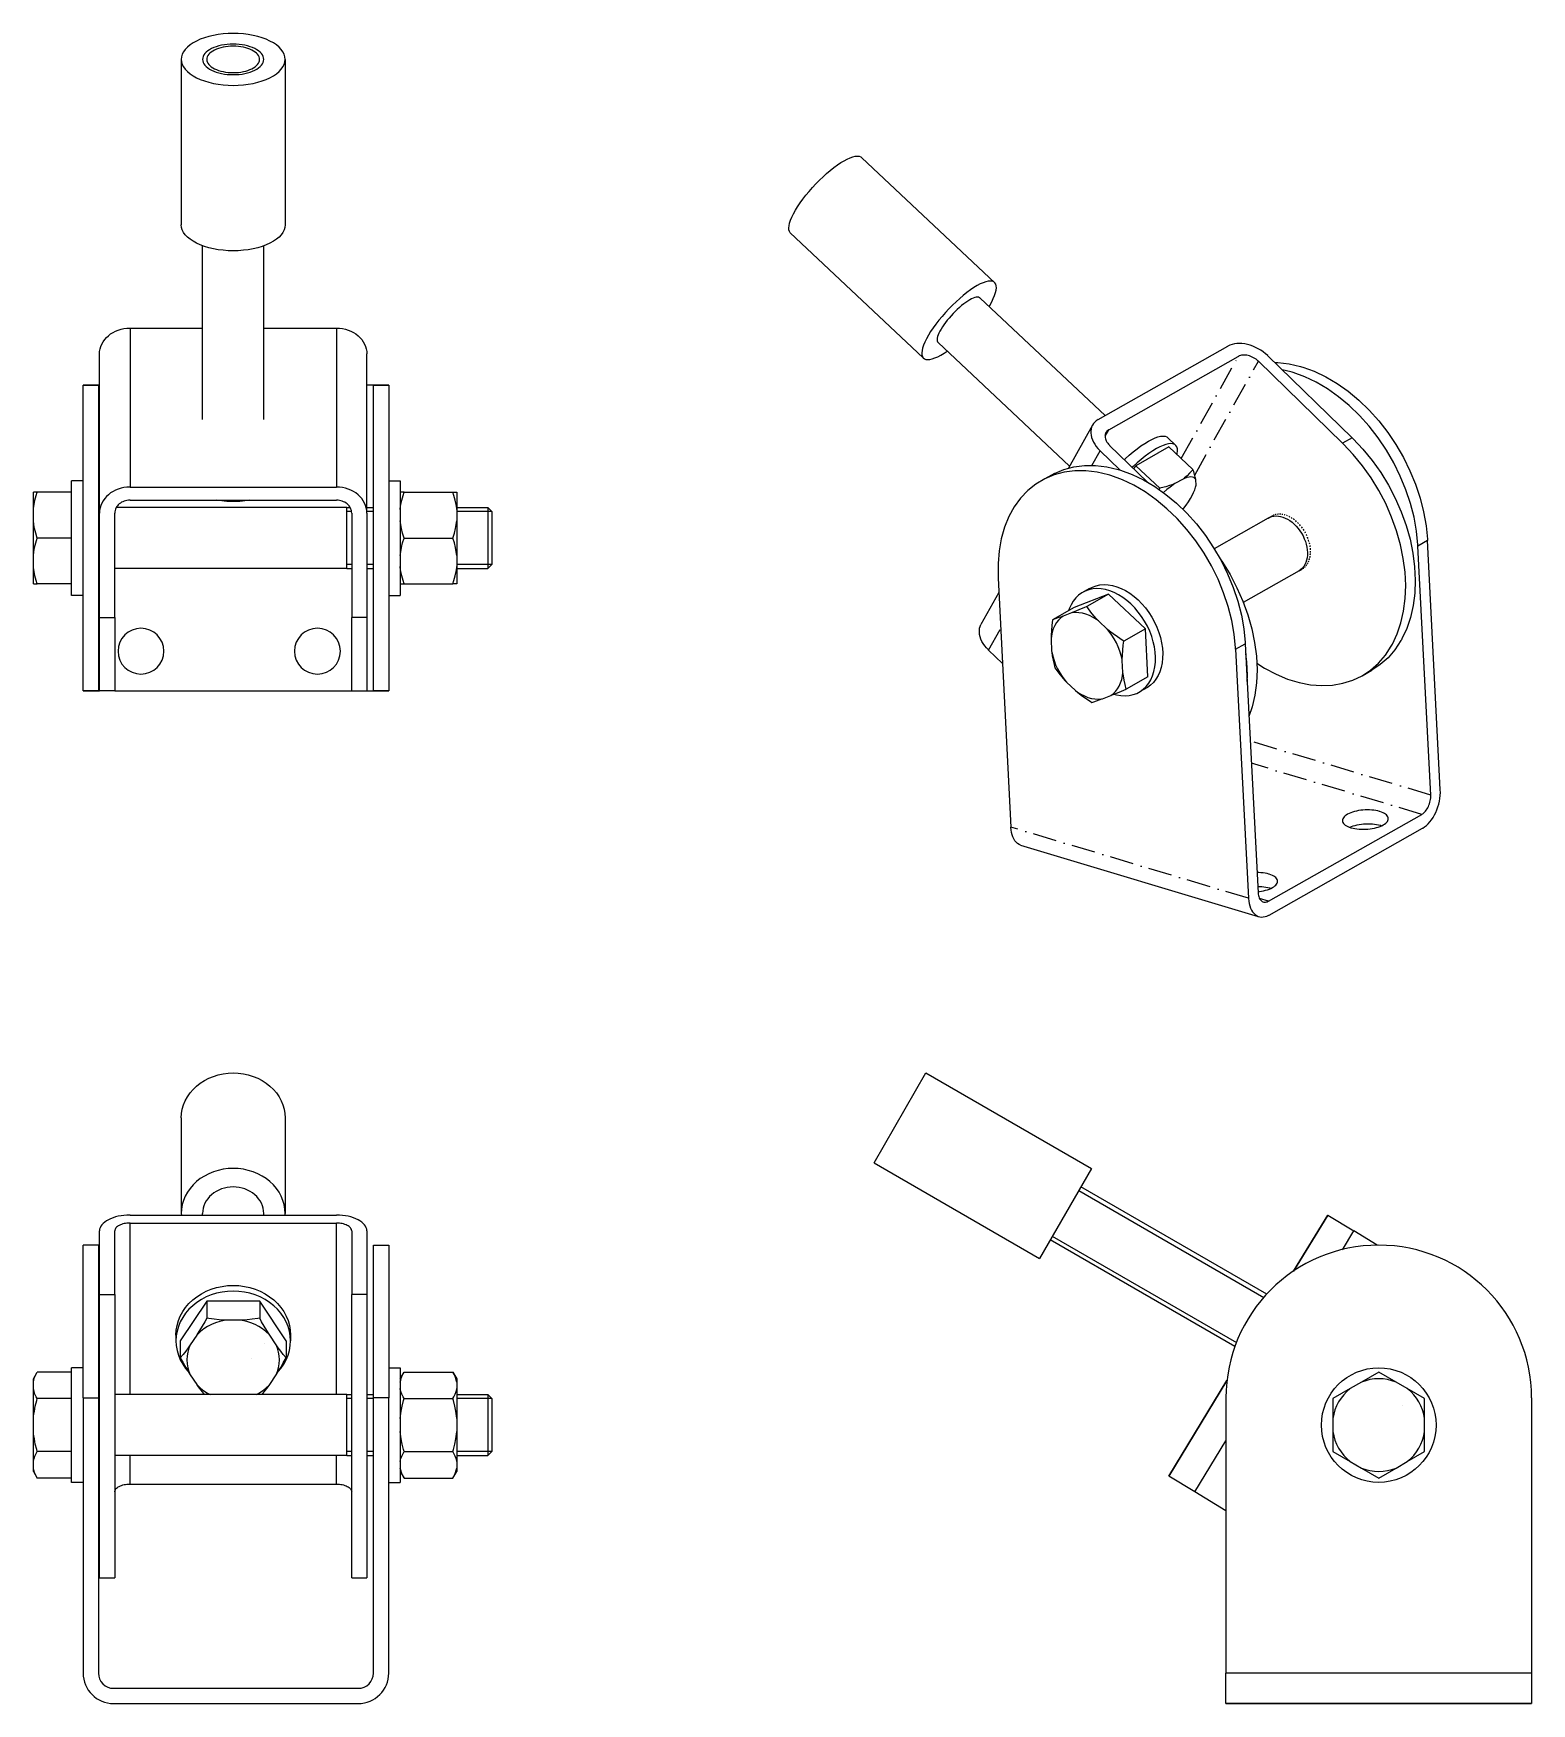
# Model space of a CAD drawing. Extents: x 72 to 464, y -112 to 326.
import ezdxf

# ---------------------------------------------------------------- set-up
doc = ezdxf.new("R2010")
doc.units = 0
doc.linetypes.add('DASHDOT', pattern=[10.4, 6.2, -2.1, 0, -2.1])
doc.linetypes.add('DOT', pattern=[2.2, 1.1, -1.1])
doc.layers.get('0').update_dxf_attribs({"linetype": 'CONTINUOUS'})
doc.layers.add('INVISIBLE', color=6, linetype='DOT')

msp = doc.modelspace()

# ---------------------------------------------------------------- linework, layer by layer
at = {"color": 1}
for p, q in [((114.237422, 323.618069), (113.341132, 323.123617)), ((115.226326, 324.066214), (114.237422, 323.618069)), ((116.298319, 324.463736), (115.226326, 324.066214)), ((117.443079, 324.806807), (116.298319, 324.463736)), ((118.64958, 325.092123), (117.443079, 324.806807)), ((119.906203, 325.316937), (118.64958, 325.092123)), ((121.200846, 325.479082), (119.906203, 325.316937)), ((122.521042, 325.576999), (121.200846, 325.479082)), ((123.854075, 325.609743), (122.521042, 325.576999)), ((125.187108, 325.576999), (123.854075, 325.609743)), ((126.507303, 325.479082), (125.187108, 325.576999)), ((127.801946, 325.316937), (126.507303, 325.479082)), ((129.058569, 325.092123), (127.801946, 325.316937)), ((130.26507, 324.806807), (129.058569, 325.092123)), ((131.40983, 324.463736), (130.26507, 324.806807)), ((132.481823, 324.066214), (131.40983, 324.463736)), ((133.470727, 323.618069), (132.481823, 324.066214)), ((134.367017, 323.123617), (133.470727, 323.618069)), ((110.319562, 319.476259), (110.254075, 318.809743)), ((110.515395, 320.136357), (110.319562, 319.476259)), ((110.839686, 320.783678), (110.515395, 320.136357)), ((111.289313, 321.41199), (110.839686, 320.783678)), ((111.859945, 322.01524), (111.289313, 321.41199)), ((112.546088, 322.58762), (111.859945, 322.01524)), ((113.341132, 323.123617), (112.546088, 322.58762)), ((115.892597, 319.201811), (115.854075, 318.809743)), ((116.007792, 319.590104), (115.892597, 319.201811)), ((116.198552, 319.970881), (116.007792, 319.590104)), ((116.463038, 320.340476), (116.198552, 319.970881)), ((116.798705, 320.695329), (116.463038, 320.340476)), ((117.202318, 321.032023), (116.798705, 320.695329)), ((116.969785, 319.148764), (116.936475, 318.809743)), ((117.069394, 319.484521), (116.969785, 319.148764)), ((117.234344, 319.813779), (117.069394, 319.484521)), ((117.669991, 321.347316), (117.202318, 321.032023)), ((117.463046, 320.133368), (117.234344, 319.813779)), ((117.753296, 320.44021), (117.463046, 320.133368)), ((118.19722, 321.63817), (117.669991, 321.347316)), ((118.1023, 320.731349), (117.753296, 320.44021)), ((118.506698, 321.003982), (118.1023, 320.731349)), ((118.778928, 321.901784), (118.19722, 321.63817)), ((118.962593, 321.255483), (118.506698, 321.003982)), ((119.409513, 322.135621), (118.778928, 321.901784)), ((119.465596, 321.483431), (118.962593, 321.255483)), ((120.082901, 322.337428), (119.409513, 322.135621)), ((120.010862, 321.68563), (119.465596, 321.483431)), ((120.593141, 321.860132), (120.010862, 321.68563)), ((120.792607, 322.505261), (120.082901, 322.337428)), ((121.206824, 322.005257), (120.593141, 321.860132)), ((121.531797, 322.637504), (120.792607, 322.505261)), ((121.846001, 322.119608), (121.206824, 322.005257)), ((122.293352, 322.732884), (121.531797, 322.637504)), ((122.504518, 322.202083), (121.846001, 322.119608)), ((123.069938, 322.790481), (122.293352, 322.732884)), ((123.176031, 322.251887), (122.504518, 322.202083)), ((123.854075, 322.809743), (123.069938, 322.790481)), ((123.854075, 322.268543), (123.176031, 322.251887)), ((124.638212, 322.790481), (123.854075, 322.809743)), ((124.532118, 322.251887), (123.854075, 322.268543)), ((125.203631, 322.202083), (124.532118, 322.251887)), ((125.414797, 322.732884), (124.638212, 322.790481)), ((125.862148, 322.119608), (125.203631, 322.202083)), ((126.176352, 322.637504), (125.414797, 322.732884)), ((126.501326, 322.005257), (125.862148, 322.119608)), ((126.915542, 322.505261), (126.176352, 322.637504)), ((127.115009, 321.860132), (126.501326, 322.005257)), ((127.625249, 322.337428), (126.915542, 322.505261)), ((127.697287, 321.68563), (127.115009, 321.860132)), ((128.298637, 322.135621), (127.625249, 322.337428)), ((128.242554, 321.483431), (127.697287, 321.68563)), ((128.745557, 321.255483), (128.242554, 321.483431)), ((128.929221, 321.901784), (128.298637, 322.135621)), ((129.201452, 321.003982), (128.745557, 321.255483)), ((129.510929, 321.63817), (128.929221, 321.901784)), ((129.605849, 320.731349), (129.201452, 321.003982)), ((130.038158, 321.347316), (129.510929, 321.63817)), ((129.954853, 320.44021), (129.605849, 320.731349)), ((130.245104, 320.133368), (129.954853, 320.44021)), ((130.505832, 321.032023), (130.038158, 321.347316)), ((130.473805, 319.813779), (130.245104, 320.133368)), ((130.638755, 319.484521), (130.473805, 319.813779)), ((130.909445, 320.695329), (130.505832, 321.032023)), ((130.738365, 319.148764), (130.638755, 319.484521)), ((130.771675, 318.809743), (130.738365, 319.148764)), ((131.245111, 320.340476), (130.909445, 320.695329)), ((131.509597, 319.970881), (131.245111, 320.340476)), ((131.700357, 319.590104), (131.509597, 319.970881)), ((131.815552, 319.201811), (131.700357, 319.590104)), ((131.854075, 318.809743), (131.815552, 319.201811)), ((135.162061, 322.58762), (134.367017, 323.123617)), ((135.848204, 322.01524), (135.162061, 322.58762)), ((136.418836, 321.41199), (135.848204, 322.01524)), ((136.868463, 320.783678), (136.418836, 321.41199)), ((137.192754, 320.136357), (136.868463, 320.783678)), ((137.388587, 319.476259), (137.192754, 320.136357)), ((137.454075, 318.809743), (137.388587, 319.476259)), ((110.254075, 318.809743), (110.254075, 275.508472)), ((110.254075, 318.809743), (110.319562, 318.143226)), ((110.319562, 318.143226), (110.515395, 317.483128)), ((110.515395, 317.483128), (110.839686, 316.835807)), ((110.839686, 316.835807), (111.289313, 316.207495)), ((111.289313, 316.207495), (111.859945, 315.604245)), ((111.859945, 315.604245), (112.546088, 315.031865)), ((112.546088, 315.031865), (113.341132, 314.495868)), ((115.854075, 318.809743), (115.892597, 318.417674)), ((115.892597, 318.417674), (116.007792, 318.029381)), ((116.007792, 318.029381), (116.198552, 317.648604)), ((116.198552, 317.648604), (116.463038, 317.279009)), ((116.463038, 317.279009), (116.798705, 316.924156)), ((116.798705, 316.924156), (117.202318, 316.587462)), ((116.936475, 318.809743), (116.969785, 318.470721)), ((116.969785, 318.470721), (117.069394, 318.134964)), ((117.069394, 318.134964), (117.234344, 317.805706)), ((117.202318, 316.587462), (117.669991, 316.272169)), ((117.234344, 317.805706), (117.463046, 317.486117)), ((117.463046, 317.486117), (117.753296, 317.179275)), ((117.669991, 316.272169), (118.19722, 315.981315)), ((117.753296, 317.179275), (118.1023, 316.888136)), ((118.1023, 316.888136), (118.506698, 316.615503)), ((118.19722, 315.981315), (118.778928, 315.717701)), ((118.506698, 316.615503), (118.962593, 316.364002)), ((118.778928, 315.717701), (119.409513, 315.483864)), ((118.962593, 316.364002), (119.465596, 316.136054)), ((119.409513, 315.483864), (120.082901, 315.282057)), ((119.465596, 316.136054), (120.010862, 315.933855)), ((120.010862, 315.933855), (120.593141, 315.759353)), ((120.082901, 315.282057), (120.792607, 315.114224)), ((120.593141, 315.759353), (121.206824, 315.614228)), ((120.792607, 315.114224), (121.531797, 314.981981)), ((121.206824, 315.614228), (121.846001, 315.499877)), ((121.531797, 314.981981), (122.293352, 314.886601)), ((121.846001, 315.499877), (122.504518, 315.417402)), ((122.293352, 314.886601), (123.069938, 314.829004)), ((122.504518, 315.417402), (123.176031, 315.367598)), ((123.069938, 314.829004), (123.854075, 314.809743)), ((123.176031, 315.367598), (123.854075, 315.350943)), ((123.854075, 315.350943), (124.532118, 315.367598)), ((123.854075, 314.809743), (124.638212, 314.829004)), ((124.532118, 315.367598), (125.203631, 315.417402)), ((124.638212, 314.829004), (125.414797, 314.886601)), ((125.203631, 315.417402), (125.862148, 315.499877)), ((125.414797, 314.886601), (126.176352, 314.981981)), ((125.862148, 315.499877), (126.501326, 315.614228)), ((126.176352, 314.981981), (126.915542, 315.114224)), ((126.501326, 315.614228), (127.115009, 315.759353)), ((126.915542, 315.114224), (127.625249, 315.282057)), ((127.115009, 315.759353), (127.697287, 315.933855)), ((127.625249, 315.282057), (128.298637, 315.483864)), ((127.697287, 315.933855), (128.242554, 316.136054)), ((128.242554, 316.136054), (128.745557, 316.364002)), ((128.298637, 315.483864), (128.929221, 315.717701)), ((128.745557, 316.364002), (129.201452, 316.615503)), ((128.929221, 315.717701), (129.510929, 315.981315)), ((129.201452, 316.615503), (129.605849, 316.888136)), ((129.510929, 315.981315), (130.038158, 316.272169)), ((129.605849, 316.888136), (129.954853, 317.179275)), ((129.954853, 317.179275), (130.245104, 317.486117)), ((130.038158, 316.272169), (130.505832, 316.587462)), ((130.245104, 317.486117), (130.473805, 317.805706)), ((130.473805, 317.805706), (130.638755, 318.134964)), ((130.505832, 316.587462), (130.909445, 316.924156)), ((130.638755, 318.134964), (130.738365, 318.470721)), ((130.738365, 318.470721), (130.771675, 318.809743)), ((130.909445, 316.924156), (131.245111, 317.279009)), ((131.245111, 317.279009), (131.509597, 317.648604)), ((131.509597, 317.648604), (131.700357, 318.029381)), ((131.700357, 318.029381), (131.815552, 318.417674)), ((131.815552, 318.417674), (131.854075, 318.809743)), ((134.367017, 314.495868), (135.162061, 315.031865)), ((135.162061, 315.031865), (135.848204, 315.604245)), ((135.848204, 315.604245), (136.418836, 316.207495)), ((136.418836, 316.207495), (136.868463, 316.835807)), ((136.868463, 316.835807), (137.192754, 317.483128)), ((137.192754, 317.483128), (137.388587, 318.143226)), ((137.388587, 318.143226), (137.454075, 318.809743)), ((137.454075, 318.809743), (137.454075, 275.508472)), ((113.341132, 314.495868), (114.237422, 314.001416)), ((114.237422, 314.001416), (115.226326, 313.553271)), ((115.226326, 313.553271), (116.298319, 313.155749)), ((116.298319, 313.155749), (117.443079, 312.812678)), ((117.443079, 312.812678), (118.64958, 312.527362)), ((118.64958, 312.527362), (119.906203, 312.302548)), ((119.906203, 312.302548), (121.200846, 312.140403)), ((121.200846, 312.140403), (122.521042, 312.042486)), ((122.521042, 312.042486), (123.854075, 312.009743)), ((123.854075, 312.009743), (125.187108, 312.042486)), ((125.187108, 312.042486), (126.507303, 312.140403)), ((126.507303, 312.140403), (127.801946, 312.302548)), ((127.801946, 312.302548), (129.058569, 312.527362)), ((129.058569, 312.527362), (130.26507, 312.812678)), ((130.26507, 312.812678), (131.40983, 313.155749)), ((131.40983, 313.155749), (132.481823, 313.553271)), ((132.481823, 313.553271), (133.470727, 314.001416)), ((133.470727, 314.001416), (134.367017, 314.495868)), ((110.319562, 274.841956), (110.254075, 275.508472)), ((137.454075, 275.508472), (137.388587, 274.841956)), ((110.515395, 274.181858), (110.319562, 274.841956)), ((110.839686, 273.534537), (110.515395, 274.181858)), ((111.289313, 272.906225), (110.839686, 273.534537)), ((111.859945, 272.302975), (111.289313, 272.906225)), ((112.546088, 271.730595), (111.859945, 272.302975)), ((113.341132, 271.194598), (112.546088, 271.730595)), ((114.237422, 270.700146), (113.341132, 271.194598)), ((134.367017, 271.194598), (133.470727, 270.700146)), ((135.162061, 271.730595), (134.367017, 271.194598)), ((135.848204, 272.302975), (135.162061, 271.730595)), ((136.418836, 272.906225), (135.848204, 272.302975)), ((136.868463, 273.534537), (136.418836, 272.906225)), ((137.192754, 274.181858), (136.868463, 273.534537)), ((137.388587, 274.841956), (137.192754, 274.181858)), ((115.226326, 270.252001), (114.237422, 270.700146)), ((116.298319, 269.854479), (115.226326, 270.252001)), ((115.854075, 224.535387), (115.854075, 270.019216)), ((117.443079, 269.511408), (116.298319, 269.854479)), ((118.64958, 269.226091), (117.443079, 269.511408)), ((119.906203, 269.001278), (118.64958, 269.226091)), ((121.200846, 268.839132), (119.906203, 269.001278)), ((122.521042, 268.741216), (121.200846, 268.839132)), ((123.854075, 268.708472), (122.521042, 268.741216)), ((125.187108, 268.741216), (123.854075, 268.708472)), ((126.507303, 268.839132), (125.187108, 268.741216)), ((127.801946, 269.001278), (126.507303, 268.839132)), ((129.058569, 269.226091), (127.801946, 269.001278)), ((130.26507, 269.511408), (129.058569, 269.226091)), ((131.40983, 269.854479), (130.26507, 269.511408)), ((132.481823, 270.252001), (131.40983, 269.854479)), ((131.854075, 224.535387), (131.854075, 270.019216)), ((133.470727, 270.700146), (132.481823, 270.252001)), ((89.477957, 244.301067), (89.812428, 244.898453)), ((89.812428, 244.898453), (90.213173, 245.465545)), ((90.213173, 245.465545), (90.676182, 245.996673)), ((90.676182, 245.996673), (91.19722, 246.487028)), ((91.19722, 246.487028), (91.771394, 246.932004)), ((91.771394, 246.932004), (92.393309, 247.327423)), ((92.393309, 247.327423), (93.057337, 247.669666)), ((93.057337, 247.669666), (93.756836, 247.955311)), ((93.756836, 247.955311), (94.48542, 248.181782)), ((94.48542, 248.181782), (95.236252, 248.346956)), ((95.236252, 248.346956), (96.002509, 248.449302)), ((96.002509, 248.449302), (96.776561, 248.487798)), ((96.776561, 248.487798), (96.854075, 248.488118)), ((96.854075, 248.488118), (96.854075, 206.868768)), ((96.854075, 248.488118), (115.854075, 248.488118)), ((131.854075, 248.488118), (150.854075, 248.488118)), ((150.854075, 248.488118), (150.854075, 206.868768)), ((150.854075, 248.488118), (150.931588, 248.487798)), ((150.931588, 248.487798), (151.705641, 248.449302)), ((151.705641, 248.449302), (152.471897, 248.346956)), ((152.471897, 248.346956), (153.222729, 248.181782)), ((153.222729, 248.181782), (153.951313, 247.955311)), ((153.951313, 247.955311), (154.650812, 247.669666)), ((154.650812, 247.669666), (155.31484, 247.327423)), ((155.31484, 247.327423), (155.936755, 246.932004)), ((155.936755, 246.932004), (156.510929, 246.487028)), ((156.510929, 246.487028), (157.031967, 245.996673)), ((157.031967, 245.996673), (157.494976, 245.465545)), ((157.494976, 245.465545), (157.895721, 244.898453)), ((157.895721, 244.898453), (158.230192, 244.301067)), ((88.85445, 241.722165), (88.899527, 242.38322)), ((88.85445, 200.102814), (88.85445, 241.722165)), ((88.899527, 242.38322), (89.019367, 243.037618)), ((89.019367, 243.037618), (89.212774, 243.678843)), ((89.212774, 243.678843), (89.477957, 244.301067)), ((158.230192, 244.301067), (158.495375, 243.678843)), ((158.495375, 243.678843), (158.688783, 243.037618)), ((158.688783, 243.037618), (158.808623, 242.38322)), ((158.808623, 242.38322), (158.853699, 241.722165)), ((158.853699, 200.102814), (158.853699, 241.722165)), ((88.559407, 233.517685), (84.559407, 233.517685)), ((84.559407, 193.517685), (84.559407, 233.517685)), ((84.559407, 233.517685), (88.559407, 233.517685)), ((88.85445, 233.517685), (88.559407, 233.517685)), ((88.559407, 233.517685), (88.559407, 193.517685)), ((160.559407, 233.517685), (158.853699, 233.517685)), ((160.559407, 233.517685), (164.559407, 233.517685)), ((160.559407, 193.517685), (160.559407, 233.517685)), ((164.559407, 233.517685), (160.559407, 233.517685)), ((164.559407, 233.517685), (164.559407, 193.517685)), ((72.561835, 205.517695), (71.559405, 205.517689)), ((71.559407, 200.991048), (71.559407, 205.517685)), ((72.286725, 204.642551), (72.561835, 205.517695)), ((81.559407, 205.517685), (72.561835, 205.517685)), ((84.559407, 208.517685), (81.559407, 208.517685)), ((81.559407, 178.517685), (81.559407, 208.517685)), ((92.393309, 205.708072), (91.771394, 205.312654)), ((93.057337, 206.050316), (92.393309, 205.708072)), ((93.756836, 206.335961), (93.057337, 206.050316)), ((94.48542, 206.562432), (93.756836, 206.335961)), ((95.236252, 206.727606), (94.48542, 206.562432)), ((96.002509, 206.829951), (95.236252, 206.727606)), ((96.776561, 206.868447), (96.002509, 206.829951)), ((96.854075, 206.868768), (96.776561, 206.868447)), ((96.854075, 206.868768), (150.854075, 206.868768)), ((150.931588, 206.868447), (150.854075, 206.868768)), ((151.705641, 206.829951), (150.931588, 206.868447)), ((152.471897, 206.727606), (151.705641, 206.829951)), ((153.222729, 206.562432), (152.471897, 206.727606)), ((153.951313, 206.335961), (153.222729, 206.562432)), ((154.650812, 206.050316), (153.951313, 206.335961)), ((155.31484, 205.708072), (154.650812, 206.050316)), ((155.936755, 205.312654), (155.31484, 205.708072)), ((164.559407, 208.517685), (167.559407, 208.517685)), ((167.559407, 208.517685), (167.559407, 178.517685)), ((168.561835, 205.517695), (167.559407, 205.517689)), ((168.286725, 204.642551), (168.561835, 205.517695)), ((168.561835, 205.517685), (181.35698, 205.517685)), ((181.632089, 204.642551), (181.35698, 205.517695)), ((181.35698, 205.517695), (182.359407, 205.517689)), ((182.359407, 205.517685), (182.359407, 200.991048)), ((71.559405, 200.990995), (71.583941, 201.233513)), ((71.583941, 201.233513), (71.734531, 202.302304)), ((71.734531, 202.302304), (71.964683, 203.429204)), ((71.964683, 203.429204), (72.286725, 204.642551)), ((88.85445, 201.517685), (88.559407, 201.517685)), ((89.019367, 201.418267), (88.899527, 200.76387)), ((89.212774, 202.059492), (89.019367, 201.418267)), ((89.477957, 202.681717), (89.212774, 202.059492)), ((89.812428, 203.279102), (89.477957, 202.681717)), ((90.213173, 203.846195), (89.812428, 203.279102)), ((90.676182, 204.377322), (90.213173, 203.846195)), ((91.19722, 204.867677), (90.676182, 204.377322)), ((91.771394, 205.312654), (91.19722, 204.867677)), ((93.166062, 201.35926), (93.033427, 201.048061)), ((93.333251, 201.657859), (93.166062, 201.35926)), ((153.559407, 201.517685), (93.254766, 201.517685)), ((93.533622, 201.941403), (93.333251, 201.657859)), ((93.76505, 202.206888), (93.533622, 201.941403)), ((94.025648, 202.452147), (93.76505, 202.206888)), ((94.31283, 202.674702), (94.025648, 202.452147)), ((94.623695, 202.872346), (94.31283, 202.674702)), ((94.955706, 203.043466), (94.623695, 202.872346)), ((95.305346, 203.186249), (94.955706, 203.043466)), ((95.66974, 203.299522), (95.305346, 203.186249)), ((96.045277, 203.382131), (95.66974, 203.299522)), ((96.428189, 203.433274), (96.045277, 203.382131)), ((96.815306, 203.452532), (96.428189, 203.433274)), ((96.854075, 203.452692), (96.815306, 203.452532)), ((96.854075, 203.452692), (150.854075, 203.452692)), ((120.213872, 203.331818), (119.497142, 203.452692)), ((121.46711, 203.179377), (120.213872, 203.331818)), ((122.152812, 203.121827), (121.46711, 203.179377)), ((125.555368, 203.121829), (122.152781, 203.121829)), ((126.24104, 203.179377), (125.555337, 203.121827)), ((127.494271, 203.331817), (126.24104, 203.179377)), ((128.211007, 203.452692), (127.494271, 203.331817)), ((150.892844, 203.452532), (150.854075, 203.452692)), ((151.279961, 203.433274), (150.892844, 203.452532)), ((151.662872, 203.382131), (151.279961, 203.433274)), ((152.038409, 203.299522), (151.662872, 203.382131)), ((152.402803, 203.186249), (152.038409, 203.299522)), ((152.752444, 203.043466), (152.402803, 203.186249)), ((153.084455, 202.872346), (152.752444, 203.043466)), ((153.39532, 202.674702), (153.084455, 202.872346)), ((153.682502, 202.452147), (153.39532, 202.674702)), ((153.559407, 201.517685), (154.453383, 201.517685)), ((153.943099, 202.206888), (153.682502, 202.452147)), ((154.174527, 201.941403), (153.943099, 202.206888)), ((154.374898, 201.657859), (154.174527, 201.941403)), ((154.542088, 201.35926), (154.374898, 201.657859)), ((154.674723, 201.048061), (154.542088, 201.35926)), ((156.510929, 204.867677), (155.936755, 205.312654)), ((157.031967, 204.377322), (156.510929, 204.867677)), ((157.494976, 203.846195), (157.031967, 204.377322)), ((157.895721, 203.279102), (157.494976, 203.846195)), ((158.230192, 202.681717), (157.895721, 203.279102)), ((158.495375, 202.059492), (158.230192, 202.681717)), ((158.688783, 201.418267), (158.495375, 202.059492)), ((158.808623, 200.76387), (158.688783, 201.418267)), ((158.853699, 201.517685), (160.559407, 201.517685)), ((167.559407, 200.991025), (167.583941, 201.233513)), ((167.583941, 201.233513), (167.734531, 202.302304)), ((167.734531, 202.302304), (167.964683, 203.429204)), ((167.964683, 203.429204), (168.286725, 204.642551)), ((181.954132, 203.429204), (181.632089, 204.642551)), ((182.184284, 202.302304), (181.954132, 203.429204)), ((182.334873, 201.233513), (182.184284, 202.302304)), ((182.359407, 200.991025), (182.334873, 201.233513)), ((182.359407, 201.517685), (190.477007, 201.517685)), ((190.477007, 201.517685), (191.559407, 200.435285)), ((190.477007, 201.517685), (190.477007, 189.517685)), ((71.676, 197.094551), (71.559405, 198.044379)), ((71.559407, 198.044321), (71.559407, 200.991048)), ((71.559407, 188.991048), (71.559407, 198.044321)), ((71.878465, 195.989986), (71.676, 197.094551)), ((88.85445, 200.102814), (88.854075, 200.036616)), ((88.854075, 172.70801), (88.854075, 200.036616)), ((88.899527, 200.76387), (88.85445, 200.102814)), ((92.854263, 200.069726), (92.854075, 200.036616)), ((92.854075, 172.70801), (92.854075, 200.036616)), ((92.876812, 200.400331), (92.854263, 200.069726)), ((92.936697, 200.727345), (92.876812, 200.400331)), ((93.033427, 201.048061), (92.936697, 200.727345)), ((154.771452, 200.727345), (154.674723, 201.048061)), ((154.831338, 200.400331), (154.771452, 200.727345)), ((154.853887, 200.069726), (154.831338, 200.400331)), ((154.854075, 200.036616), (154.853887, 200.069726)), ((154.854075, 200.036616), (154.854075, 172.70801)), ((158.853699, 200.102814), (158.808623, 200.76387)), ((158.854075, 200.036616), (158.853699, 200.102814)), ((158.854075, 200.036616), (158.854075, 172.70801)), ((167.676, 197.094551), (167.559407, 198.044349)), ((167.878465, 195.989986), (167.676, 197.094551)), ((182.04035, 195.989986), (182.242815, 197.094551)), ((182.242815, 197.094551), (182.359407, 198.044349)), ((182.359407, 200.991043), (182.359407, 198.044327)), ((182.359407, 198.044321), (182.359407, 188.991048)), ((191.559407, 200.435285), (191.559407, 186.600085)), ((72.168123, 194.808994), (71.878465, 195.989986)), ((72.561835, 193.517967), (72.168123, 194.808994)), ((72.168123, 192.226376), (72.561835, 193.517402)), ((72.561835, 193.517402), (72.561835, 193.517967)), ((81.559407, 193.517685), (72.561835, 193.517685)), ((84.559407, 153.517685), (84.559407, 193.517685)), ((88.559407, 193.517685), (88.559407, 153.517685)), ((160.559407, 153.517685), (160.559407, 193.517685)), ((164.559407, 193.517685), (164.559407, 153.517685)), ((168.168123, 194.808994), (167.878465, 195.989986)), ((168.561835, 193.517967), (168.168123, 194.808994)), ((168.168123, 192.226376), (168.561835, 193.517402)), ((168.561835, 193.517402), (168.561835, 193.517967)), ((168.561835, 193.517685), (181.35698, 193.517685)), ((181.35698, 193.517967), (181.750692, 194.808994)), ((181.35698, 193.517402), (181.35698, 193.517967)), ((181.750692, 192.226376), (181.35698, 193.517402)), ((181.750692, 194.808994), (182.04035, 195.989986)), ((71.559407, 188.991019), (71.676, 189.940819)), ((71.559407, 186.044321), (71.559407, 188.991048)), ((71.676, 189.940819), (71.878465, 191.045384)), ((71.878465, 191.045384), (72.168123, 192.226376)), ((167.559407, 188.991019), (167.676, 189.940819)), ((167.676, 189.940819), (167.878465, 191.045384)), ((167.878465, 191.045384), (168.168123, 192.226376)), ((182.04035, 191.045384), (181.750692, 192.226376)), ((182.242815, 189.940819), (182.04035, 191.045384)), ((182.359407, 188.991019), (182.242815, 189.940819)), ((182.359407, 188.991048), (182.359407, 186.044321)), ((190.477007, 189.517685), (190.477007, 185.517685)), ((71.583941, 185.801862), (71.559407, 186.044346)), ((71.559407, 181.517685), (71.559407, 186.044321)), ((71.734531, 184.733063), (71.583941, 185.801862)), ((71.964683, 183.606165), (71.734531, 184.733063)), ((88.854075, 185.517685), (88.559407, 185.517685)), ((153.559407, 185.517685), (92.854075, 185.517685)), ((153.559407, 185.517685), (154.854075, 185.517685)), ((158.854075, 185.517685), (160.559407, 185.517685)), ((167.583941, 185.801862), (167.559407, 186.044346)), ((167.734531, 184.733063), (167.583941, 185.801862)), ((167.964683, 183.606165), (167.734531, 184.733063)), ((181.954132, 183.606165), (182.184284, 184.733063)), ((182.184284, 184.733063), (182.334874, 185.801862)), ((182.334874, 185.801862), (182.359407, 186.044346)), ((182.359407, 186.044321), (182.359407, 181.517685)), ((182.359407, 185.517685), (190.477007, 185.517685)), ((190.477007, 185.517685), (191.559407, 186.600085)), ((71.559405, 181.51768), (72.561835, 181.517675)), ((72.286725, 182.392819), (71.964683, 183.606165)), ((72.561835, 181.517675), (72.286725, 182.392819)), ((81.559407, 181.517685), (72.561835, 181.517685)), ((167.559407, 181.51768), (168.561835, 181.517675)), ((168.286725, 182.392819), (167.964683, 183.606165)), ((168.561835, 181.517675), (168.286725, 182.392819)), ((168.561835, 181.517685), (181.35698, 181.517685)), ((181.35698, 181.517675), (181.632089, 182.392819)), ((182.359407, 181.51768), (181.35698, 181.517675)), ((181.632089, 182.392819), (181.954132, 183.606165)), ((84.559407, 178.517685), (81.559407, 178.517685)), ((164.559407, 178.517685), (167.559407, 178.517685)), ((88.854075, 153.517685), (88.854075, 172.70801)), ((88.854075, 172.70801), (92.854075, 172.70801)), ((92.854075, 172.70801), (92.854075, 153.517685)), ((154.854075, 153.517685), (154.854075, 172.70801)), ((158.854075, 172.70801), (154.854075, 172.70801)), ((158.854075, 172.70801), (158.854075, 153.517685)), ((88.559407, 153.517685), (84.559407, 153.517685)), ((84.559407, 153.517685), (88.559407, 153.517685)), ((88.559407, 153.517685), (88.854075, 153.517685)), ((92.854075, 153.517685), (88.854075, 153.517685)), ((92.854075, 153.517685), (154.854075, 153.517685)), ((154.854075, 153.517685), (158.854075, 153.517685)), ((158.854075, 153.517685), (160.559407, 153.517685)), ((160.559407, 153.517685), (164.559407, 153.517685)), ((164.559407, 153.517685), (160.559407, 153.517685)), ((117.443079, 52.12696), (118.64958, 52.621142)), ((118.64958, 52.621142), (119.906203, 53.01053)), ((119.906203, 53.01053), (121.200846, 53.291375)), ((121.200846, 53.291375), (122.521042, 53.460971)), ((122.521042, 53.460971), (123.854075, 53.517685)), ((123.854075, 53.517685), (125.187108, 53.460971)), ((125.187108, 53.460971), (126.507303, 53.291375)), ((126.507303, 53.291375), (127.801946, 53.01053)), ((127.801946, 53.01053), (129.058569, 52.621142)), ((129.058569, 52.621142), (130.26507, 52.12696)), ((291.559407, 29.961794), (305.159407, 53.517685)), ((305.159407, 53.517685), (348.460677, 28.517685)), ((111.859945, 47.291824), (112.546088, 48.283215)), ((112.546088, 48.283215), (113.341132, 49.211589)), ((113.341132, 49.211589), (114.237422, 50.068004)), ((114.237422, 50.068004), (115.226326, 50.844214)), ((115.226326, 50.844214), (116.298319, 51.532743)), ((116.298319, 51.532743), (117.443079, 52.12696)), ((130.26507, 52.12696), (131.40983, 51.532743)), ((131.40983, 51.532743), (132.481823, 50.844214)), ((132.481823, 50.844214), (133.470727, 50.068004)), ((133.470727, 50.068004), (134.367017, 49.211589)), ((134.367017, 49.211589), (135.162061, 48.283215)), ((135.162061, 48.283215), (135.848204, 47.291824)), ((110.319562, 42.89418), (110.515395, 44.037502)), ((110.515395, 44.037502), (110.839686, 45.158696)), ((110.839686, 45.158696), (111.289313, 46.246964)), ((111.289313, 46.246964), (111.859945, 47.291824)), ((135.848204, 47.291824), (136.418836, 46.246964)), ((136.418836, 46.246964), (136.868463, 45.158696)), ((136.868463, 45.158696), (137.192754, 44.037502)), ((137.192754, 44.037502), (137.388587, 42.89418)), ((110.254075, 41.739739), (110.319562, 42.89418)), ((110.254075, 41.739739), (110.254075, 16.739739)), ((137.388587, 42.89418), (137.454075, 41.739739)), ((137.454075, 41.739739), (137.454075, 16.739739)), ((116.298319, 26.532743), (115.226326, 25.844214)), ((117.443079, 27.12696), (116.298319, 26.532743)), ((118.64958, 27.621142), (117.443079, 27.12696)), ((119.906203, 28.01053), (118.64958, 27.621142)), ((121.200846, 28.291375), (119.906203, 28.01053)), ((122.521042, 28.460971), (121.200846, 28.291375)), ((123.854075, 28.517685), (122.521042, 28.460971)), ((125.187108, 28.460971), (123.854075, 28.517685)), ((126.507303, 28.291375), (125.187108, 28.460971)), ((127.801946, 28.01053), (126.507303, 28.291375)), ((129.058569, 27.621142), (127.801946, 28.01053)), ((130.26507, 27.12696), (129.058569, 27.621142)), ((131.40983, 26.532743), (130.26507, 27.12696)), ((132.481823, 25.844214), (131.40983, 26.532743)), ((291.559407, 29.961794), (334.860677, 4.961794)), ((348.460677, 28.517685), (334.860677, 4.961794)), ((111.859945, 22.291824), (111.289313, 21.246964)), ((112.546088, 23.283215), (111.859945, 22.291824)), ((113.341132, 24.211589), (112.546088, 23.283215)), ((114.237422, 25.068004), (113.341132, 24.211589)), ((115.226326, 25.844214), (114.237422, 25.068004)), ((118.778928, 22.095313), (118.19722, 21.638719)), ((119.409513, 22.50033), (118.778928, 22.095313)), ((120.082901, 22.849869), (119.409513, 22.50033)), ((120.792607, 23.140564), (120.082901, 22.849869)), ((121.531797, 23.369616), (120.792607, 23.140564)), ((122.293352, 23.534819), (121.531797, 23.369616)), ((123.069938, 23.634581), (122.293352, 23.534819)), ((123.854075, 23.667943), (123.069938, 23.634581)), ((124.638212, 23.634581), (123.854075, 23.667943)), ((125.414797, 23.534819), (124.638212, 23.634581)), ((126.176352, 23.369616), (125.414797, 23.534819)), ((126.915542, 23.140564), (126.176352, 23.369616)), ((127.625249, 22.849869), (126.915542, 23.140564)), ((128.298637, 22.50033), (127.625249, 22.849869)), ((128.929221, 22.095313), (128.298637, 22.50033)), ((129.510929, 21.638719), (128.929221, 22.095313)), ((133.470727, 25.068004), (132.481823, 25.844214)), ((134.367017, 24.211589), (133.470727, 25.068004)), ((135.162061, 23.283215), (134.367017, 24.211589)), ((135.848204, 22.291824), (135.162061, 23.283215)), ((136.418836, 21.246964), (135.848204, 22.291824)), ((394.321107, -4.426169), (345.660677, 23.667943)), ((110.319562, 17.89418), (110.254075, 16.739739)), ((110.515395, 19.037502), (110.319562, 17.89418)), ((110.839686, 20.158696), (110.515395, 19.037502)), ((111.289313, 21.246964), (110.839686, 20.158696)), ((116.007792, 18.091365), (115.892597, 17.418822)), ((116.198552, 18.750891), (116.007792, 18.091365)), ((116.463038, 19.391048), (116.198552, 18.750891)), ((116.798705, 20.005672), (116.463038, 19.391048)), ((117.202318, 20.588843), (116.798705, 20.005672)), ((117.669991, 21.134945), (117.202318, 20.588843)), ((118.19722, 21.638719), (117.669991, 21.134945)), ((130.038158, 21.134945), (129.510929, 21.638719)), ((130.505832, 20.588843), (130.038158, 21.134945)), ((130.909445, 20.005672), (130.505832, 20.588843)), ((131.245111, 19.391048), (130.909445, 20.005672)), ((131.509597, 18.750891), (131.245111, 19.391048)), ((131.700357, 18.091365), (131.509597, 18.750891)), ((131.815552, 17.418822), (131.700357, 18.091365)), ((136.868463, 20.158696), (136.418836, 21.246964)), ((137.192754, 19.037502), (136.868463, 20.158696)), ((137.388587, 17.89418), (137.192754, 19.037502)), ((137.454075, 16.739739), (137.388587, 17.89418)), ((89.212774, 13.381931), (89.019367, 12.991317)), ((89.477957, 13.760971), (89.212774, 13.381931)), ((89.812428, 14.12488), (89.477957, 13.760971)), ((90.213173, 14.470335), (89.812428, 14.12488)), ((90.676182, 14.793881), (90.213173, 14.470335)), ((91.19722, 15.09259), (90.676182, 14.793881)), ((91.771394, 15.363656), (91.19722, 15.09259)), ((92.393309, 15.604533), (91.771394, 15.363656)), ((93.057337, 15.813017), (92.393309, 15.604533)), ((93.756836, 15.987023), (93.057337, 15.813017)), ((93.333251, 13.137269), (93.166062, 12.955371)), ((93.533622, 13.309995), (93.333251, 13.137269)), ((93.76505, 13.47172), (93.533622, 13.309995)), ((94.48542, 16.124982), (93.756836, 15.987023)), ((94.025648, 13.621124), (93.76505, 13.47172)), ((94.31283, 13.756698), (94.025648, 13.621124)), ((94.623695, 13.877096), (94.31283, 13.756698)), ((95.236252, 16.225601), (94.48542, 16.124982)), ((94.955706, 13.981337), (94.623695, 13.877096)), ((95.305346, 14.068316), (94.955706, 13.981337)), ((96.002509, 16.287947), (95.236252, 16.225601)), ((95.66974, 14.137319), (95.305346, 14.068316)), ((96.045277, 14.187642), (95.66974, 14.137319)), ((96.776561, 16.311397), (96.002509, 16.287947)), ((96.428189, 14.218796), (96.045277, 14.187642)), ((96.815306, 14.230527), (96.428189, 14.218796)), ((96.854075, 16.311593), (96.776561, 16.311397)), ((96.854075, 14.230625), (96.815306, 14.230527)), ((96.854075, 16.311593), (150.854075, 16.311593)), ((96.854075, -30.658841), (96.854075, 14.230625)), ((96.854075, 14.230625), (150.854075, 14.230625)), ((110.254075, 16.739739), (110.278362, 16.311593)), ((115.892597, 17.418822), (115.854075, 16.739739)), ((115.854075, 16.311593), (115.854075, 16.739739)), ((131.854075, 16.739739), (131.815552, 17.418822)), ((131.854075, 16.311593), (131.854075, 16.739739)), ((137.429787, 16.311593), (137.454075, 16.739739)), ((150.931588, 16.311397), (150.854075, 16.311593)), ((150.854075, -30.658841), (150.854075, 14.230625)), ((150.892844, 14.230527), (150.854075, 14.230625)), ((151.279961, 14.218796), (150.892844, 14.230527)), ((151.705641, 16.287947), (150.931588, 16.311397)), ((151.662872, 14.187642), (151.279961, 14.218796)), ((152.038409, 14.137319), (151.662872, 14.187642)), ((152.471897, 16.225601), (151.705641, 16.287947)), ((152.402803, 14.068316), (152.038409, 14.137319)), ((152.752444, 13.981337), (152.402803, 14.068316)), ((153.222729, 16.124982), (152.471897, 16.225601)), ((153.084455, 13.877096), (152.752444, 13.981337)), ((153.39532, 13.756698), (153.084455, 13.877096)), ((153.951313, 15.987023), (153.222729, 16.124982)), ((153.682502, 13.621124), (153.39532, 13.756698)), ((153.943099, 13.47172), (153.682502, 13.621124)), ((154.174527, 13.309995), (153.943099, 13.47172)), ((154.650812, 15.813017), (153.951313, 15.987023)), ((154.374898, 13.137269), (154.174527, 13.309995)), ((154.542088, 12.955371), (154.374898, 13.137269)), ((155.31484, 15.604533), (154.650812, 15.813017)), ((155.936755, 15.363656), (155.31484, 15.604533)), ((156.510929, 15.09259), (155.936755, 15.363656)), ((157.031967, 14.793881), (156.510929, 15.09259)), ((157.494976, 14.470335), (157.031967, 14.793881)), ((157.895721, 14.12488), (157.494976, 14.470335)), ((158.230192, 13.760971), (157.895721, 14.12488)), ((158.495375, 13.381931), (158.230192, 13.760971)), ((158.688783, 12.991317), (158.495375, 13.381931)), ((410.300382, 16.311593), (401.378395, 1.665432)), ((401.378395, 1.665432), (410.300382, 16.311593)), ((410.300382, 16.311593), (417.132533, 12.149658)), ((88.85445, 12.189983), (88.854075, 12.149658)), ((88.854075, -4.498082), (88.854075, 12.149658)), ((88.899527, 12.592678), (88.85445, 12.189983)), ((89.019367, 12.991317), (88.899527, 12.592678)), ((92.854263, 12.169827), (92.854075, 12.149658)), ((92.854075, -4.498082), (92.854075, 12.149658)), ((92.876812, 12.371221), (92.854263, 12.169827)), ((92.936697, 12.570428), (92.876812, 12.371221)), ((93.033427, 12.765798), (92.936697, 12.570428)), ((93.166062, 12.955371), (93.033427, 12.765798)), ((154.674723, 12.765798), (154.542088, 12.955371)), ((154.771452, 12.570428), (154.674723, 12.765798)), ((154.831338, 12.371221), (154.771452, 12.570428)), ((154.853887, 12.169827), (154.831338, 12.371221)), ((154.854075, 12.149658), (154.853887, 12.169827)), ((154.854075, 12.149658), (154.854075, -4.498082)), ((158.808623, 12.592678), (158.688783, 12.991317)), ((158.853699, 12.189983), (158.808623, 12.592678)), ((158.854075, 12.149658), (158.853699, 12.189983)), ((158.854075, 12.149658), (158.854075, -4.498082)), ((386.027752, -18.113207), (337.660677, 9.811536)), ((414.148893, 7.251771), (417.132533, 12.149658)), ((423.225175, 8.438209), (417.132533, 12.149658)), ((88.559407, 8.442334), (84.559407, 8.442334)), ((88.559407, 8.442334), (84.559407, 8.442334)), ((84.559407, -31.557666), (84.559407, 8.442334)), ((88.559407, 8.442334), (88.559407, -31.557666)), ((160.559407, 8.442334), (164.559407, 8.442334)), ((160.559407, 8.442334), (164.559407, 8.442334)), ((160.559407, -31.557666), (160.559407, 8.442334)), ((164.559407, 8.442334), (164.559407, -31.557666)), ((114.338175, -5.046907), (115.520521, -4.2875)), ((115.520521, -4.2875), (116.783124, -3.632114)), ((116.783124, -3.632114), (118.113823, -3.08706)), ((118.113823, -3.08706), (119.499804, -2.657588)), ((119.499804, -4.157588), (118.113823, -4.58706)), ((119.499804, -2.657588), (120.92772, -2.347833)), ((120.92772, -3.847833), (119.499804, -4.157588)), ((120.92772, -2.347833), (122.383818, -2.160778)), ((122.383818, -3.660778), (120.92772, -3.847833)), ((122.383818, -2.160778), (123.854075, -2.098226)), ((123.854075, -3.598226), (122.383818, -3.660778)), ((123.854075, -2.098226), (125.324332, -2.160778)), ((125.324332, -3.660778), (123.854075, -3.598226)), ((125.324332, -2.160778), (126.780429, -2.347833)), ((126.780429, -3.847833), (125.324332, -3.660778)), ((126.780429, -2.347833), (128.208345, -2.657588)), ((128.208345, -4.157588), (126.780429, -3.847833)), ((128.208345, -2.657588), (129.594326, -3.08706)), ((129.594326, -4.58706), (128.208345, -4.157588)), ((129.594326, -3.08706), (130.925026, -3.632114)), ((130.925026, -3.632114), (132.187628, -4.2875)), ((132.187628, -4.2875), (133.369974, -5.046907)), ((88.854075, -59.468516), (88.854075, -4.498082)), ((88.854075, -4.498082), (92.854075, -4.498082)), ((92.854075, -4.498082), (92.854075, -59.468516)), ((116.925871, -6.196302), (109.997668, -16.588607)), ((110.625256, -8.964984), (111.38203, -7.871538)), ((111.38203, -7.871538), (112.258918, -6.847597)), ((112.258918, -8.347597), (111.38203, -9.371538)), ((112.258918, -6.847597), (113.247473, -5.903021)), ((113.247473, -7.403021), (112.258918, -8.347597)), ((113.247473, -5.903021), (114.338175, -5.046907)), ((114.338175, -6.546907), (113.247473, -7.403021)), ((115.520521, -5.7875), (114.338175, -6.546907)), ((116.783124, -5.132114), (115.520521, -5.7875)), ((118.113823, -4.58706), (116.783124, -5.132114)), ((130.782278, -6.196302), (116.925871, -6.196302)), ((116.925871, -6.196302), (116.925871, -10.695089)), ((130.925026, -5.132114), (129.594326, -4.58706)), ((137.710481, -16.588607), (130.782278, -6.196302)), ((130.782278, -6.196302), (130.782278, -10.695089)), ((132.187628, -5.7875), (130.925026, -5.132114)), ((133.369974, -6.546907), (132.187628, -5.7875)), ((133.369974, -5.046907), (134.460676, -5.903021)), ((134.460676, -7.403021), (133.369974, -6.546907)), ((134.460676, -5.903021), (135.449231, -6.847597)), ((135.449231, -8.347597), (134.460676, -7.403021)), ((135.449231, -6.847597), (136.326119, -7.871538)), ((136.326119, -9.371538), (135.449231, -8.347597)), ((136.326119, -7.871538), (137.082894, -8.964984)), ((154.854075, -59.468516), (154.854075, -4.498082)), ((158.854075, -4.498082), (154.854075, -4.498082)), ((158.854075, -4.498082), (158.854075, -59.468516)), ((108.926304, -13.815327), (109.142295, -12.55431)), ((109.142295, -12.55431), (109.49997, -11.317699)), ((109.49997, -12.817699), (109.142295, -14.05431)), ((109.49997, -11.317699), (109.995882, -10.117404)), ((109.995882, -11.617404), (109.49997, -12.817699)), ((109.995882, -10.117404), (110.625256, -8.964984)), ((110.625256, -10.464984), (109.995882, -11.617404)), ((111.38203, -9.371538), (110.625256, -10.464984)), ((115.719925, -12.802342), (115.069464, -13.89334)), ((116.420696, -11.590531), (115.719925, -12.802342)), ((117.120553, -12.861319), (116.165204, -13.474931)), ((116.925702, -10.695325), (116.420696, -11.590531)), ((117.439927, -10.767208), (116.925702, -10.695325)), ((118.140752, -12.331758), (117.120553, -12.861319)), ((118.883448, -10.94539), (117.439927, -10.767208)), ((119.215975, -11.891349), (118.140752, -12.331758)), ((120.213872, -11.075048), (118.883448, -10.94539)), ((120.335867, -11.544332), (119.215975, -11.891349)), ((121.46711, -11.162992), (120.213872, -11.075048)), ((121.48959, -11.29406), (120.335867, -11.544332)), ((122.152812, -11.196299), (121.46711, -11.162992)), ((122.152781, -11.196302), (121.48959, -11.29406)), ((125.555368, -11.196302), (122.152781, -11.196302)), ((126.24104, -11.162992), (125.555337, -11.196299)), ((126.218559, -11.29406), (125.555368, -11.196302)), ((127.372283, -11.544332), (126.218559, -11.29406)), ((127.494271, -11.075048), (126.24104, -11.162992)), ((128.492175, -11.891349), (127.372283, -11.544332)), ((128.824708, -10.945389), (127.494271, -11.075048)), ((129.567398, -12.331758), (128.492175, -11.891349)), ((130.268222, -10.767208), (128.824708, -10.945389)), ((130.587596, -12.861319), (129.567398, -12.331758)), ((130.782447, -10.695325), (130.268222, -10.767208)), ((131.542946, -13.474931), (130.587596, -12.861319)), ((131.287453, -11.590531), (130.782447, -10.695325)), ((131.988224, -12.802342), (131.287453, -11.590531)), ((132.638687, -13.893343), (131.988224, -12.802342)), ((137.082894, -10.464984), (136.326119, -9.371538)), ((137.082894, -8.964984), (137.712268, -10.117404)), ((137.712268, -11.617404), (137.082894, -10.464984)), ((137.712268, -10.117404), (138.20818, -11.317699)), ((138.20818, -12.817699), (137.712268, -11.617404)), ((138.20818, -11.317699), (138.565854, -12.55431)), ((138.565854, -14.05431), (138.20818, -12.817699)), ((138.565854, -12.55431), (138.781846, -13.815327)), ((108.854075, -15.088607), (108.926304, -13.815327)), ((108.854075, -15.088607), (108.854075, -16.588607)), ((108.926304, -15.315327), (108.854075, -16.588607)), ((108.854075, -16.588607), (108.926304, -17.861887)), ((109.142295, -14.05431), (108.926304, -15.315327)), ((109.997668, -16.588607), (109.997668, -21.087394)), ((114.312417, -15.116485), (112.611123, -17.668425)), ((114.452356, -14.894242), (114.312381, -15.116532)), ((114.485204, -14.929853), (114.312417, -15.116485)), ((115.069464, -13.89334), (114.452356, -14.894242)), ((115.283905, -14.166684), (114.485204, -14.929853)), ((116.165204, -13.474931), (115.283905, -14.166684)), ((132.424245, -14.166684), (131.542946, -13.474931)), ((131.988067, -17.225455), (131.985322, -17.232101)), ((133.222945, -14.929853), (132.424245, -14.166684)), ((133.25579, -14.894237), (132.638687, -13.893343)), ((133.395733, -15.116485), (133.222945, -14.929853)), ((133.395768, -15.116532), (133.25579, -14.894237)), ((135.097026, -17.668425), (133.395733, -15.116485)), ((137.710481, -16.588607), (137.710481, -21.087394)), ((138.781846, -15.315327), (138.565854, -14.05431)), ((138.781846, -13.815327), (138.854075, -15.088607)), ((138.854075, -16.588607), (138.781846, -15.315327)), ((138.781846, -17.861887), (138.854075, -16.588607)), ((138.854075, -15.088607), (138.854075, -16.588607)), ((108.926304, -17.861887), (109.142295, -19.122905)), ((109.142295, -19.122905), (109.49997, -20.359516)), ((109.49997, -20.359516), (109.995882, -21.559811)), ((109.995882, -21.559811), (110.625256, -22.71223)), ((110.743187, -20.165943), (109.99782, -21.087149)), ((109.99782, -21.087149), (109.99782, -21.087638)), ((109.99782, -21.087638), (110.743187, -22.402556)), ((111.424951, -19.288003), (110.743187, -20.165943)), ((112.062707, -18.432654), (111.424951, -19.288003)), ((111.792438, -20.559781), (111.734075, -21.588607)), ((111.734075, -21.588607), (111.792438, -22.617434)), ((111.966964, -19.540863), (111.792438, -20.559781)), ((112.255971, -18.541674), (111.966964, -19.540863)), ((112.611151, -17.668377), (112.062707, -18.432654)), ((112.611123, -17.668425), (112.255971, -18.541674)), ((128.579763, -21.207089), (128.576422, -21.209235)), ((135.645442, -18.432654), (135.096998, -17.668377)), ((135.452178, -18.541674), (135.097026, -17.668425)), ((135.741185, -19.540863), (135.452178, -18.541674)), ((136.283199, -19.288003), (135.645442, -18.432654)), ((135.915712, -20.559781), (135.741185, -19.540863)), ((135.974075, -21.588607), (135.915712, -20.559781)), ((135.915712, -22.617434), (135.974075, -21.588607)), ((136.964963, -20.165943), (136.283199, -19.288003)), ((137.71033, -21.087149), (136.964963, -20.165943)), ((136.964963, -22.402556), (137.71033, -21.087638)), ((137.082894, -22.71223), (137.712268, -21.559811)), ((137.71033, -21.087638), (137.71033, -21.087149)), ((137.712268, -21.559811), (138.20818, -20.359516)), ((138.20818, -20.359516), (138.565854, -19.122905)), ((138.565854, -19.122905), (138.781846, -17.861887)), ((71.559407, -26.538841), (72.561835, -24.802586)), ((71.676, -26.867473), (71.878465, -26.229717)), ((71.878465, -26.229717), (72.168123, -25.547953)), ((72.168123, -25.547953), (72.561835, -24.802586)), ((81.559407, -24.802434), (72.561835, -24.802434)), ((72.561835, -24.802586), (72.561835, -24.802586)), ((84.559407, -23.658841), (81.559407, -23.658841)), ((81.559407, -53.658841), (81.559407, -23.658841)), ((110.625256, -22.71223), (111.38203, -23.805676)), ((110.743187, -22.402556), (111.424951, -23.570154)), ((111.38203, -23.805676), (112.006764, -24.535177)), ((111.424951, -23.570154), (112.062707, -24.627968)), ((111.792438, -22.617434), (111.966964, -23.636352)), ((111.966964, -23.636352), (112.255971, -24.63554)), ((112.062707, -24.627968), (112.611151, -25.50884)), ((112.255971, -24.63554), (112.611123, -25.508789)), ((112.611123, -25.508789), (114.312417, -28.06073)), ((133.395733, -28.06073), (135.097026, -25.508789)), ((135.096998, -25.50884), (135.645442, -24.627968)), ((135.097026, -25.508789), (135.452178, -24.63554)), ((135.452178, -24.63554), (135.741185, -23.636352)), ((135.645442, -24.627968), (136.283199, -23.570154)), ((135.701386, -24.535177), (136.326119, -23.805676)), ((135.741185, -23.636352), (135.915712, -22.617434)), ((136.283199, -23.570154), (136.964963, -22.402556)), ((136.326119, -23.805676), (137.082894, -22.71223)), ((164.559407, -23.658841), (167.559407, -23.658841)), ((167.559407, -23.658841), (167.559407, -53.658841)), ((167.559407, -26.538841), (168.561835, -24.802586)), ((167.676, -26.867473), (167.878465, -26.229717)), ((167.878465, -26.229717), (168.168123, -25.547953)), ((168.168123, -25.547953), (168.561835, -24.802586)), ((168.561835, -24.802434), (181.35698, -24.802434)), ((168.561835, -24.802586), (168.561835, -24.802586)), ((181.35698, -24.802586), (182.359407, -26.538841)), ((181.750692, -25.547953), (181.35698, -24.802586)), ((181.35698, -24.802586), (181.35698, -24.802586)), ((182.04035, -26.229717), (181.750692, -25.547953)), ((182.242815, -26.867473), (182.04035, -26.229717)), ((423.651182, -24.802586), (419.124771, -27.415917)), ((428.178131, -27.415901), (423.651182, -24.802586)), ((71.559407, -27.415889), (71.559407, -26.538841)), ((71.559407, -27.415901), (71.676, -26.867473)), ((71.559407, -29.117183), (71.559407, -27.415889)), ((71.583941, -29.257123), (71.559407, -29.117164)), ((71.559407, -36.957547), (71.559407, -29.117183)), ((71.734531, -29.87423), (71.583941, -29.257123)), ((71.964683, -30.524692), (71.734531, -29.87423)), ((72.286725, -31.225463), (71.964683, -30.524692)), ((114.312381, -28.060685), (114.452359, -28.258444)), ((114.312417, -28.06073), (114.485204, -28.247361)), ((114.452359, -28.258444), (115.069462, -29.108749)), ((114.485204, -28.247361), (115.283905, -29.01053)), ((115.069462, -29.108749), (115.719925, -29.969597)), ((115.283905, -29.01053), (116.165204, -29.702284)), ((115.719925, -29.969597), (116.262766, -30.658841)), ((116.165204, -29.702284), (117.120553, -30.315896)), ((117.120553, -30.315896), (117.781237, -30.658841)), ((129.926912, -30.658841), (130.587596, -30.315896)), ((130.587596, -30.315896), (131.542946, -29.702284)), ((131.445383, -30.658841), (131.988224, -29.969597)), ((131.542946, -29.702284), (132.424245, -29.01053)), ((131.988224, -29.969597), (132.638686, -29.108751)), ((132.424245, -29.01053), (133.222945, -28.247361)), ((132.638686, -29.108751), (133.255793, -28.258439)), ((133.222945, -28.247361), (133.395733, -28.06073)), ((133.255793, -28.258439), (133.395768, -28.060685)), ((167.559407, -27.415901), (167.676, -26.867473)), ((167.583941, -29.257123), (167.559407, -29.117164)), ((167.734531, -29.87423), (167.583941, -29.257123)), ((167.964683, -30.524692), (167.734531, -29.87423)), ((168.286725, -31.225463), (167.964683, -30.524692)), ((181.632089, -31.225463), (181.954132, -30.524692)), ((181.954132, -30.524692), (182.184284, -29.87423)), ((182.184284, -29.87423), (182.334874, -29.257123)), ((182.359407, -27.415901), (182.242815, -26.867473)), ((182.334874, -29.257123), (182.359407, -29.117164)), ((182.359407, -26.538841), (182.359407, -27.415889)), ((182.359407, -27.415889), (182.359407, -29.117183)), ((182.359407, -29.117183), (182.359407, -36.957547)), ((383.928813, -26.979462), (368.681031, -52.009924)), ((368.681031, -52.009924), (383.928813, -26.979462)), ((416.178154, -29.117147), (411.651455, -31.730958)), ((419.124829, -27.415889), (416.178102, -29.117183)), ((431.124829, -29.117183), (428.178102, -27.415889)), ((435.651475, -31.730958), (431.124804, -29.117164)), ((71.801891, -35.018639), (72.061031, -33.688214)), ((72.061031, -33.688214), (72.417702, -32.244692)), ((72.561835, -31.730958), (72.286725, -31.225463)), ((72.417702, -32.244692), (72.561835, -31.730958)), ((81.559407, -31.730638), (72.561835, -31.730638)), ((84.559407, -31.557666), (84.559407, -103.557666)), ((84.559407, -31.557666), (88.559407, -31.557666)), ((88.854075, -30.658841), (88.559407, -30.658841)), ((88.559407, -31.557666), (88.559407, -103.557666)), ((153.559407, -30.658841), (92.854075, -30.658841)), ((153.559407, -30.658841), (154.854075, -30.658841)), ((158.854075, -30.658841), (160.559407, -30.658841)), ((160.559407, -103.557666), (160.559407, -31.557666)), ((164.559407, -31.557666), (160.559407, -31.557666)), ((164.559407, -103.557666), (164.559407, -31.557666)), ((167.801891, -35.018639), (168.061031, -33.688214)), ((168.061031, -33.688214), (168.417702, -32.244692)), ((168.561835, -31.730958), (168.286725, -31.225463)), ((168.417702, -32.244692), (168.561835, -31.730958)), ((168.561835, -31.730638), (181.35698, -31.730638)), ((181.35698, -31.730958), (181.632089, -31.225463)), ((181.501112, -32.244692), (181.35698, -31.730958)), ((181.857783, -33.688214), (181.501112, -32.244692)), ((182.116924, -35.018639), (181.857783, -33.688214)), ((182.359407, -30.658841), (190.477007, -30.658841)), ((190.477007, -30.658841), (191.559407, -31.741241)), ((190.477007, -30.658841), (190.477007, -31.730638)), ((190.477007, -31.730638), (190.477007, -46.658841)), ((191.559407, -31.741241), (191.559407, -45.576441)), ((383.651465, -31.557666), (383.651465, -103.557666)), ((411.651455, -31.730958), (411.651461, -36.957611)), ((435.651469, -36.957611), (435.651475, -31.730958)), ((463.651465, -31.557666), (463.651465, -103.557666)), ((71.559405, -36.957611), (71.6259, -36.271876)), ((71.559407, -40.360135), (71.559407, -36.957547)), ((71.6259, -36.271876), (71.801891, -35.018639)), ((167.559407, -36.957577), (167.6259, -36.271876)), ((167.6259, -36.271876), (167.801891, -35.018639)), ((182.292914, -36.271876), (182.116924, -35.018639)), ((182.359407, -36.957577), (182.292914, -36.271876)), ((182.359407, -36.957554), (182.359407, -40.360128)), ((411.651465, -36.957547), (411.651465, -40.360135)), ((435.651465, -40.360135), (435.651465, -36.957547)), ((71.6259, -41.045806), (71.559405, -40.360071)), ((71.559407, -48.200499), (71.559407, -40.360135)), ((71.80189, -42.299037), (71.6259, -41.045806)), ((72.061033, -43.629474), (71.80189, -42.299037)), ((72.417702, -45.07299), (72.061033, -43.629474)), ((167.6259, -41.045806), (167.559407, -40.360105)), ((167.80189, -42.299037), (167.6259, -41.045806)), ((168.061033, -43.629474), (167.80189, -42.299037)), ((168.417702, -45.07299), (168.061033, -43.629474)), ((181.501112, -45.07299), (181.857782, -43.629474)), ((181.857782, -43.629474), (182.116925, -42.299037)), ((182.116925, -42.299037), (182.292914, -41.045806)), ((182.292914, -41.045806), (182.359407, -40.360105)), ((182.359407, -40.360135), (182.359407, -48.200499)), ((375.513183, -56.171859), (383.651465, -42.812214)), ((411.651461, -40.360071), (411.651737, -45.587213)), ((435.651475, -45.586724), (435.651469, -40.360071)), ((71.559405, -48.200535), (71.583941, -48.060556)), ((71.583941, -48.060556), (71.734531, -47.443453)), ((71.734531, -47.443453), (71.964683, -46.79299)), ((71.964683, -46.79299), (72.286725, -46.092219)), ((72.286725, -46.092219), (72.561835, -45.586724)), ((72.561835, -45.586724), (72.417702, -45.07299)), ((81.559407, -45.587044), (72.561835, -45.587044)), ((88.854075, -46.658841), (88.559407, -46.658841)), ((153.559407, -46.658841), (92.854075, -46.658841)), ((96.854075, -54.090892), (96.854075, -46.658841)), ((150.854075, -54.090892), (150.854075, -46.658841)), ((153.559407, -46.658841), (154.854075, -46.658841)), ((158.854075, -46.658841), (160.559407, -46.658841)), ((167.559407, -48.200518), (167.583941, -48.060556)), ((167.583941, -48.060556), (167.734531, -47.443453)), ((167.734531, -47.443453), (167.964683, -46.79299)), ((167.964683, -46.79299), (168.286725, -46.092219)), ((168.286725, -46.092219), (168.561835, -45.586724)), ((168.561835, -45.586724), (168.417702, -45.07299)), ((168.561835, -45.587044), (181.35698, -45.587044)), ((181.35698, -45.586724), (181.501112, -45.07299)), ((181.632089, -46.092219), (181.35698, -45.586724)), ((181.954132, -46.79299), (181.632089, -46.092219)), ((182.184284, -47.443453), (181.954132, -46.79299)), ((182.334873, -48.060556), (182.184284, -47.443453)), ((182.359407, -48.200518), (182.334873, -48.060556)), ((182.359407, -46.658841), (190.477007, -46.658841)), ((190.477007, -46.658841), (191.559407, -45.576441)), ((411.651737, -45.587213), (416.178126, -48.200518)), ((431.124776, -48.200535), (435.651475, -45.586724)), ((71.676, -50.450208), (71.559405, -49.901765)), ((71.559407, -49.901793), (71.559407, -48.200499)), ((71.559407, -50.778841), (71.559407, -49.901793)), ((71.559407, -50.778841), (72.561835, -52.515096)), ((71.878465, -51.087965), (71.676, -50.450208)), ((72.168123, -51.769729), (71.878465, -51.087965)), ((72.561835, -52.515096), (72.168123, -51.769729)), ((167.676, -50.450208), (167.559407, -49.901782)), ((167.559407, -50.778841), (168.561835, -52.515096)), ((167.878465, -51.087965), (167.676, -50.450208)), ((168.168123, -51.769729), (167.878465, -51.087965)), ((168.561835, -52.515096), (168.168123, -51.769729)), ((181.35698, -52.515096), (182.359407, -50.778841)), ((181.35698, -52.515096), (181.750692, -51.769729)), ((181.750692, -51.769729), (182.04035, -51.087965)), ((182.04035, -51.087965), (182.242815, -50.450208)), ((182.242815, -50.450208), (182.359407, -49.901782)), ((182.359407, -48.200502), (182.359407, -49.901789)), ((182.359407, -49.901793), (182.359407, -50.778841)), ((375.513183, -56.171859), (368.681031, -52.009924)), ((416.178102, -48.200499), (419.124829, -49.901793)), ((419.124799, -49.901781), (423.651748, -52.515096)), ((423.651748, -52.515096), (428.178159, -49.901765)), ((428.178102, -49.901793), (431.124829, -48.200499)), ((81.559407, -52.515247), (72.561835, -52.515247)), ((84.559407, -53.658841), (81.559407, -53.658841)), ((92.854263, -56.15169), (92.876812, -55.950296)), ((92.876812, -55.950296), (92.936697, -55.751089)), ((92.936697, -55.751089), (93.033427, -55.555719)), ((93.033427, -55.555719), (93.166062, -55.366146)), ((93.166062, -55.366146), (93.333251, -55.184248)), ((93.333251, -55.184248), (93.533622, -55.011522)), ((93.533622, -55.011522), (93.76505, -54.849797)), ((93.76505, -54.849797), (94.025648, -54.700393)), ((94.025648, -54.700393), (94.31283, -54.564819)), ((94.31283, -54.564819), (94.623695, -54.444421)), ((94.623695, -54.444421), (94.955706, -54.34018)), ((94.955706, -54.34018), (95.305346, -54.2532)), ((95.305346, -54.2532), (95.66974, -54.184198)), ((95.66974, -54.184198), (96.045277, -54.133875)), ((96.045277, -54.133875), (96.428189, -54.10272)), ((96.428189, -54.10272), (96.815306, -54.090989)), ((96.815306, -54.090989), (96.854075, -54.090892)), ((96.854075, -54.090892), (150.854075, -54.090892)), ((150.854075, -54.090892), (150.892844, -54.090989)), ((150.892844, -54.090989), (151.279961, -54.10272)), ((151.279961, -54.10272), (151.662872, -54.133875)), ((151.662872, -54.133875), (152.038409, -54.184198)), ((152.038409, -54.184198), (152.402803, -54.2532)), ((152.402803, -54.2532), (152.752444, -54.34018)), ((152.752444, -54.34018), (153.084455, -54.444421)), ((153.084455, -54.444421), (153.39532, -54.564819)), ((153.39532, -54.564819), (153.682502, -54.700393)), ((153.682502, -54.700393), (153.943099, -54.849797)), ((153.943099, -54.849797), (154.174527, -55.011522)), ((154.174527, -55.011522), (154.374898, -55.184248)), ((154.374898, -55.184248), (154.542088, -55.366146)), ((154.542088, -55.366146), (154.674723, -55.555719)), ((154.674723, -55.555719), (154.771452, -55.751089)), ((154.771452, -55.751089), (154.831338, -55.950296)), ((154.831338, -55.950296), (154.853887, -56.15169)), ((164.559407, -53.658841), (167.559407, -53.658841)), ((168.561835, -52.515247), (181.35698, -52.515247)), ((383.651465, -61.129448), (375.513183, -56.171859)), ((88.854075, -78.658841), (88.854075, -59.468516)), ((92.854075, -59.468516), (92.854075, -78.658841)), ((154.854075, -78.658841), (154.854075, -59.468516)), ((158.854075, -59.468516), (158.854075, -78.658841)), ((88.854075, -78.658841), (92.854075, -78.658841)), ((154.854075, -78.658841), (158.854075, -78.658841)), ((383.651465, -111.557666), (383.651465, -103.557666)), ((463.651465, -103.557666), (383.651465, -103.557666)), ((463.651465, -103.557666), (463.651465, -111.557666)), ((92.559407, -107.557666), (156.559407, -107.557666)), ((92.559407, -111.557666), (156.559407, -111.557666)), ((383.651465, -111.557666), (463.651465, -111.557666)), ((463.651465, -111.557666), (383.651465, -111.557666))]:
    msp.add_line(p, q, dxfattribs=at)
for p, q in [((284.561743, 292.728605), (285.322267, 293.066711)), ((285.322267, 293.066711), (286.022019, 293.309965)), ((286.022019, 293.309965), (286.65426, 293.456024)), ((286.65426, 293.456024), (287.212902, 293.503481)), ((287.212902, 293.503481), (287.692564, 293.451879)), ((287.692564, 293.451879), (288.088628, 293.301715)), ((288.088628, 293.301715), (288.397278, 293.054435)), ((288.397278, 293.054435), (323.207689, 260.344279)), ((278.206724, 288.084962), (279.164245, 288.949696)), ((279.164245, 288.949696), (280.1203, 289.759227)), ((280.1203, 289.759227), (281.06568, 290.505759)), ((281.06568, 290.505759), (281.991283, 291.182101)), ((281.991283, 291.182101), (282.888192, 291.78174)), ((282.888192, 291.78174), (283.747772, 292.298901)), ((283.747772, 292.298901), (284.561743, 292.728605)), ((273.715418, 283.238712), (274.544755, 284.246806)), ((274.544755, 284.246806), (275.417114, 285.244988)), ((275.417114, 285.244988), (276.324093, 286.223645)), ((276.324093, 286.223645), (277.256957, 287.173351)), ((277.256957, 287.173351), (278.206724, 288.084962)), ((270.98023, 279.300853), (271.562878, 280.251957)), ((271.562878, 280.251957), (272.217266, 281.231623)), ((272.217266, 281.231623), (272.93709, 282.230414)), ((272.93709, 282.230414), (273.715418, 283.238712)), ((269.312458, 275.27986), (269.467799, 275.959278)), ((269.467799, 275.959278), (269.715057, 276.708596)), ((269.715057, 276.708596), (270.051848, 277.520599)), ((270.051848, 277.520599), (270.474931, 278.387468)), ((270.474931, 278.387468), (270.98023, 279.300853)), ((269.250527, 274.676888), (269.312458, 275.27986)), ((269.282605, 274.156166), (269.250527, 274.676888)), ((269.408382, 273.722711), (269.282605, 274.156166)), ((269.626646, 273.380697), (269.408382, 273.722711)), ((269.626646, 273.380697), (304.437057, 240.670541)), ((316.801694, 258.471945), (315.876092, 257.795603)), ((317.698604, 259.071584), (316.801694, 258.471945)), ((318.558183, 259.588745), (317.698604, 259.071584)), ((319.372155, 260.018449), (318.558183, 259.588745)), ((320.132678, 260.356555), (319.372155, 260.018449)), ((320.83243, 260.599809), (320.132678, 260.356555)), ((321.464672, 260.745868), (320.83243, 260.599809)), ((322.023314, 260.793325), (321.464672, 260.745868)), ((322.502976, 260.741723), (322.023314, 260.793325)), ((322.899039, 260.591559), (322.502976, 260.741723)), ((323.207689, 260.344279), (322.899039, 260.591559)), ((323.425954, 260.002264), (323.207689, 260.344279)), ((323.366536, 257.765698), (323.521878, 258.445115)), ((323.55173, 259.568809), (323.425954, 260.002264)), ((323.521878, 258.445115), (323.583808, 259.048088)), ((323.583808, 259.048088), (323.55173, 259.568809)), ((312.067369, 254.463195), (311.134504, 253.513489)), ((313.017135, 255.374806), (312.067369, 254.463195)), ((313.974656, 256.23954), (313.017135, 255.374806)), ((313.911952, 253.879251), (313.348704, 253.370584)), ((314.474337, 254.355446), (313.911952, 253.879251)), ((314.930711, 257.049071), (313.974656, 256.23954)), ((315.030443, 254.794582), (314.474337, 254.355446)), ((315.876092, 257.795603), (314.930711, 257.049071)), ((315.574915, 255.19243), (315.030443, 254.794582)), ((316.102509, 255.545159), (315.574915, 255.19243)), ((316.608144, 255.849372), (316.102509, 255.545159)), ((317.086951, 256.102139), (316.608144, 255.849372)), ((317.534317, 256.301025), (317.086951, 256.102139)), ((317.945936, 256.444116), (317.534317, 256.301025)), ((318.317843, 256.530032), (317.945936, 256.444116)), ((318.646456, 256.557948), (318.317843, 256.530032)), ((318.92861, 256.527594), (318.646456, 256.557948)), ((319.161589, 256.439262), (318.92861, 256.527594)), ((319.343148, 256.293803), (319.161589, 256.439262)), ((352.030906, 225.578232), (319.343148, 256.293803)), ((321.663681, 254.113277), (321.854106, 254.424123)), ((321.854106, 254.424123), (322.359405, 255.337508)), ((322.359405, 255.337508), (322.782487, 256.204376)), ((322.782487, 256.204376), (323.119279, 257.01638)), ((323.119279, 257.01638), (323.366536, 257.765698)), ((307.747501, 249.520258), (307.027677, 248.521467)), ((308.525829, 250.528556), (307.747501, 249.520258)), ((309.355166, 251.53665), (308.525829, 250.528556)), ((310.227525, 252.534832), (309.355166, 251.53665)), ((309.825493, 249.339208), (309.440559, 248.762934)), ((310.248919, 249.926732), (309.825493, 249.339208)), ((311.134504, 253.513489), (310.227525, 252.534832)), ((310.706759, 250.519849), (310.248919, 249.926732)), ((311.194605, 251.112845), (310.706759, 250.519849)), ((311.707757, 251.700011), (311.194605, 251.112845)), ((312.241274, 252.275691), (311.707757, 251.700011)), ((312.790018, 252.834342), (312.241274, 252.275691)), ((313.348704, 253.370584), (312.790018, 252.834342)), ((305.285342, 245.677312), (304.86226, 244.810444)), ((305.790641, 246.590697), (305.285342, 245.677312)), ((306.37329, 247.541801), (305.790641, 246.590697)), ((307.027677, 248.521467), (306.37329, 247.541801)), ((308.116783, 245.838171), (308.080353, 245.483482)), ((308.080353, 245.483482), (308.099222, 245.177175)), ((308.099222, 245.177175), (308.173208, 244.922201)), ((308.20816, 246.237829), (308.116783, 245.838171)), ((308.173208, 244.922201), (308.301599, 244.721016)), ((308.353606, 246.678604), (308.20816, 246.237829)), ((308.551718, 247.156253), (308.353606, 246.678604)), ((308.80059, 247.666176), (308.551718, 247.156253)), ((309.097825, 248.203461), (308.80059, 247.666176)), ((309.440559, 248.762934), (309.097825, 248.203461)), ((304.122869, 242.569704), (304.060939, 241.966732)), ((304.060939, 241.966732), (304.093016, 241.44601)), ((304.093016, 241.44601), (304.218793, 241.012555)), ((304.278211, 243.249122), (304.122869, 242.569704)), ((304.218793, 241.012555), (304.437057, 240.670541)), ((304.525468, 243.99844), (304.278211, 243.249122)), ((304.437057, 240.670541), (304.745708, 240.423261)), ((304.86226, 244.810444), (304.525468, 243.99844)), ((306.812316, 240.41501), (307.512069, 240.658264)), ((307.512069, 240.658264), (308.272592, 240.996371)), ((308.272592, 240.996371), (309.086563, 241.426074)), ((342.74326, 212.357363), (308.301599, 244.721016)), ((309.086563, 241.426074), (309.946143, 241.943236)), ((309.946143, 241.943236), (310.712489, 242.455585)), ((304.745708, 240.423261), (305.141771, 240.273097)), ((305.141771, 240.273097), (305.621433, 240.221495)), ((305.621433, 240.221495), (306.180075, 240.268951)), ((306.180075, 240.268951), (306.812316, 240.41501)), ((368.756959, 217.373917), (360.058976, 212.452755)), ((368.756959, 217.373917), (375.021143, 211.487677)), ((360.058976, 212.452755), (359.455112, 211.7111)), ((360.058976, 212.452755), (366.32316, 206.566515)), ((374.141035, 210.464889), (373.486271, 209.822779)), ((374.798784, 211.210776), (374.141035, 210.464889)), ((375.021155, 211.487555), (374.798784, 211.210776)), ((375.225046, 210.902749), (375.021155, 211.487555)), ((375.466632, 210.130743), (375.225046, 210.902749)), ((375.642765, 209.458708), (375.466632, 210.130743)), ((366.322959, 206.566273), (366.16265, 206.214614)), ((366.746169, 206.654752), (366.322959, 206.566273)), ((367.900679, 206.934207), (366.746169, 206.654752)), ((368.179136, 206.188152), (367.327109, 205.466706)), ((368.916198, 207.237115), (367.900679, 206.934207)), ((369.02165, 206.853452), (368.179136, 206.188152)), ((369.82543, 207.567114), (368.916198, 207.237115)), ((369.846501, 207.456173), (369.02165, 206.853452)), ((370.30213, 207.767098), (369.82543, 207.567114)), ((370.302109, 207.767084), (369.846501, 207.456173)), ((372.437991, 208.975527), (370.302109, 207.767084)), ((372.822135, 209.262595), (372.437973, 208.975519)), ((372.814983, 209.135687), (372.437991, 208.975527)), ((373.43857, 209.352465), (372.814983, 209.135687)), ((373.486271, 209.822779), (372.822135, 209.262595)), ((374.002019, 209.482634), (373.43857, 209.352465)), ((374.499876, 209.524928), (374.002019, 209.482634)), ((374.927347, 209.47894), (374.499876, 209.524928)), ((375.280313, 209.345114), (374.927347, 209.47894)), ((375.176442, 205.435376), (375.476585, 206.159025)), ((375.555377, 209.124737), (375.280313, 209.345114)), ((375.476585, 206.159025), (375.696934, 206.826803)), ((375.749875, 208.819961), (375.555377, 209.124737)), ((375.762801, 208.865679), (375.642765, 209.458708)), ((375.696934, 206.826803), (375.825123, 207.373984)), ((375.696934, 206.826803), (375.757473, 207.010827)), ((375.783295, 208.737426), (375.749875, 208.819961)), ((375.757473, 207.010827), (375.825127, 207.374011)), ((375.783301, 208.737401), (375.762801, 208.865679)), ((375.825123, 207.373984), (375.783295, 208.737426)), ((367.327109, 205.466706), (367.279538, 205.423745)), ((372.411029, 201.007471), (372.672581, 201.328704)), ((372.672581, 201.328704), (373.246643, 202.128153)), ((373.246643, 202.128153), (373.829825, 203.001215)), ((373.829825, 203.001215), (374.349077, 203.848832)), ((374.349077, 203.848832), (374.799395, 204.662832)), ((374.799395, 204.662832), (375.176442, 205.435376)), ((394.677969, 198.701875), (380.592949, 190.732825)), ((394.677969, 198.701875), (395.490662, 199.161682)), ((394.677969, 198.701875), (395.158798, 198.956184)), ((395.158798, 198.956184), (395.674285, 199.141791)), ((395.674285, 199.141791), (396.219466, 199.256907)), ((396.219466, 199.256907), (396.78909, 199.300425)), ((396.78909, 199.300425), (397.377673, 199.271925)), ((397.377673, 199.271925), (397.979544, 199.171681)), ((397.979544, 199.171681), (398.588909, 199.000659)), ((398.588909, 199.000659), (399.199899, 198.760507)), ((399.199899, 198.760507), (399.806629, 198.453536)), ((399.806629, 198.453536), (400.403256, 198.082703)), ((400.403256, 198.082703), (400.984035, 197.65158)), ((400.984035, 197.65158), (401.543372, 197.164318)), ((401.543372, 197.164318), (402.07588, 196.62561)), ((402.07588, 196.62561), (402.576432, 196.040644)), ((402.576432, 196.040644), (403.040206, 195.415054)), ((403.040206, 195.415054), (403.462737, 194.754864)), ((403.462737, 194.754864), (403.839954, 194.066432)), ((403.839954, 194.066432), (404.168225, 193.356389)), ((404.168225, 193.356389), (404.44439, 192.631572)), ((404.44439, 192.631572), (404.665787, 191.898962)), ((404.665787, 191.898962), (404.830285, 191.165614)), ((404.896106, 188.364779), (404.763725, 187.731458)), ((404.830285, 191.165614), (404.9363, 190.438591)), ((404.96937, 189.031397), (404.896106, 188.364779)), ((404.9363, 190.438591), (404.982811, 189.724894)), ((404.982811, 189.724894), (404.96937, 189.031397)), ((402.837233, 184.942836), (388.208802, 176.666334)), ((402.837233, 184.942836), (403.649926, 185.402643)), ((403.278773, 185.263399), (402.837233, 184.942836)), ((403.676771, 185.647128), (403.278773, 185.263399)), ((404.027394, 186.090328), (403.676771, 185.647128)), ((404.327267, 186.588731), (404.027394, 186.090328)), ((404.573501, 187.137536), (404.327267, 186.588731)), ((404.49186, 185.878994), (404.492765, 185.879506)), ((404.763725, 187.731458), (404.573501, 187.137536)), ((343.91461, 175.316153), (338.266627, 172.120627)), ((352.916738, 178.796644), (343.91461, 175.316153)), ((346.439616, 175.249532), (345.327067, 174.783397)), ((347.268543, 175.601046), (346.439616, 175.249532)), ((347.536148, 175.213591), (347.268543, 175.601046)), ((352.916738, 178.796644), (347.268755, 175.601117)), ((348.317311, 174.14268), (347.536148, 175.213591)), ((362.563682, 169.731739), (352.916738, 178.796644)), ((338.08886, 170.630812), (337.970439, 169.293325)), ((338.266634, 172.120339), (338.08886, 170.630812)), ((338.266831, 172.120716), (338.266634, 172.120339)), ((338.988183, 172.355343), (338.266831, 172.120716)), ((338.846281, 170.628648), (338.473232, 169.797194)), ((339.300596, 171.383739), (338.846281, 170.628648)), ((339.692254, 172.595059), (338.988183, 172.355343)), ((339.831802, 172.055195), (339.300596, 171.383739)), ((340.393807, 172.843499), (339.692254, 172.595059)), ((340.434776, 172.636546), (339.831802, 172.055195)), ((341.033199, 173.077539), (340.393807, 172.843499)), ((341.033161, 173.07752), (340.434776, 172.636546)), ((343.243729, 173.932191), (341.033161, 173.07752)), ((343.440986, 174.011257), (343.243684, 173.932178)), ((343.439068, 173.963054), (343.243729, 173.932191)), ((344.301993, 174.02898), (343.439068, 173.963054)), ((344.337328, 174.374711), (343.440986, 174.011257)), ((345.193709, 173.985806), (344.301993, 174.02898)), ((345.327067, 174.783397), (344.337328, 174.374711)), ((346.105559, 173.833936), (345.193709, 173.985806)), ((347.028762, 173.574834), (346.105559, 173.833936)), ((347.954425, 173.210996), (347.028762, 173.574834)), ((348.873636, 172.745925), (347.954425, 173.210996)), ((349.08086, 173.18021), (348.317311, 174.14268)), ((349.7775, 172.184127), (348.873636, 172.745925)), ((349.842921, 172.297873), (349.08086, 173.18021)), ((350.278526, 171.825641), (349.7775, 172.184127)), ((350.278549, 171.825623), (349.842921, 172.297873)), ((352.647436, 169.599657), (350.278526, 171.825641)), ((337.902725, 168.066628), (337.880616, 167.032182)), ((337.984485, 167.937896), (337.880618, 167.03224)), ((337.880618, 167.03224), (338.03896, 163.951585)), ((337.970439, 169.293325), (337.902725, 168.066628)), ((338.185041, 168.897386), (337.984485, 167.937896)), ((338.473232, 169.797194), (338.185041, 168.897386)), ((353.16657, 169.174754), (352.647415, 169.599681)), ((353.069847, 169.090421), (352.647436, 169.599657)), ((353.772446, 168.142679), (353.069847, 169.090421)), ((354.149532, 168.41735), (353.16657, 169.174754)), ((354.412592, 167.142477), (353.772446, 168.142679)), ((355.238499, 167.639077), (354.149532, 168.41735)), ((354.984086, 166.099487), (354.412592, 167.142477)), ((356.467313, 166.82128), (355.238499, 167.639077)), ((356.915722, 166.535921), (356.467313, 166.82128)), ((356.789974, 165.523654), (356.915722, 166.535921)), ((362.563682, 169.731739), (356.9157, 166.536213)), ((363.208498, 157.186344), (362.563682, 169.731739)), ((338.038952, 163.951643), (338.067358, 163.706843)), ((338.03896, 163.951585), (338.084213, 163.694646)), ((338.067358, 163.706843), (338.219343, 162.642935)), ((338.084213, 163.694646), (338.333411, 162.583695)), ((338.219343, 162.642935), (338.424262, 161.546657)), ((338.333411, 162.583695), (338.668831, 161.473773)), ((355.481425, 165.023754), (354.984086, 166.099487)), ((355.899819, 163.925639), (355.481425, 165.023754)), ((356.235239, 162.815717), (355.899819, 163.925639)), ((356.484437, 161.704766), (356.235239, 162.815717)), ((356.532093, 161.709996), (356.569165, 162.880868)), ((356.569165, 162.880868), (356.65319, 164.140626)), ((356.65319, 164.140626), (356.789974, 165.523654)), ((338.424262, 161.546657), (338.691785, 160.392379)), ((338.668831, 161.473773), (339.087225, 160.375658)), ((338.691785, 160.392379), (338.911663, 159.575015)), ((338.911663, 159.575015), (339.178879, 159.187787)), ((339.087225, 160.375658), (339.584564, 159.299925)), ((339.178879, 159.187787), (339.959915, 158.116644)), ((339.584564, 159.299925), (340.156058, 158.256935)), ((339.959915, 158.116644), (340.723541, 157.154299)), ((340.156058, 158.256935), (340.796204, 157.256732)), ((356.383609, 156.502026), (356.584165, 157.461516)), ((356.52969, 161.447826), (356.484437, 161.704766)), ((356.688032, 158.367172), (356.52969, 161.447826)), ((356.529695, 161.447767), (356.532093, 161.709996)), ((356.584165, 157.461516), (356.688032, 158.367172)), ((356.812301, 157.4156), (356.688031, 158.367228)), ((356.998771, 156.332716), (356.812301, 157.4156)), ((340.723541, 157.154299), (341.485558, 156.271889)), ((340.796204, 157.256732), (341.498803, 156.308991)), ((341.485558, 156.271889), (341.921235, 155.799731)), ((341.498803, 156.308991), (341.921215, 155.799754)), ((341.921215, 155.799754), (344.290124, 153.573771)), ((344.290101, 153.573789), (344.809207, 153.148769)), ((344.290124, 153.573771), (344.79115, 153.215285)), ((344.79115, 153.215285), (345.695014, 152.653487)), ((344.809207, 153.148769), (345.792215, 152.39144)), ((354.133874, 152.762866), (354.736849, 153.344216)), ((354.321219, 152.63873), (355.276955, 153.030982)), ((354.736849, 153.344216), (355.268054, 154.015673)), ((355.268054, 154.015673), (355.722369, 154.770764)), ((355.276955, 153.030982), (356.344676, 153.476444)), ((355.722369, 154.770764), (356.095418, 155.602218)), ((356.095418, 155.602218), (356.383609, 156.502026)), ((356.344676, 153.476444), (357.560312, 153.990728)), ((357.243999, 155.200975), (356.998771, 156.332716)), ((357.560509, 153.991106), (357.243999, 155.200975)), ((357.560312, 153.990728), (357.560509, 153.991106)), ((363.208498, 157.186344), (357.560516, 153.990818)), ((345.695014, 152.653487), (346.614225, 152.188416)), ((345.792215, 152.39144), (346.881101, 151.61304)), ((346.614225, 152.188416), (347.539889, 151.824578)), ((346.881101, 151.61304), (348.110044, 150.795475)), ((347.539889, 151.824578), (348.463091, 151.565476)), ((348.110044, 150.795475), (348.558601, 150.510398)), ((348.463091, 151.565476), (349.374941, 151.413606)), ((348.558601, 150.510398), (349.042143, 150.6665)), ((349.042143, 150.6665), (349.750385, 150.903885)), ((349.374941, 151.413606), (350.266657, 151.370431)), ((349.750385, 150.903885), (350.45118, 151.149093)), ((350.266657, 151.370431), (351.129582, 151.436358)), ((350.45118, 151.149093), (351.158465, 151.405581)), ((351.129582, 151.436358), (351.324921, 151.46722)), ((351.158465, 151.405581), (351.324963, 151.467231)), ((351.324921, 151.46722), (353.535489, 152.321892)), ((353.535448, 152.321871), (354.321219, 152.63873)), ((353.535489, 152.321892), (354.133874, 152.762866))]:
    msp.add_line(p, q)
at = {"color": 3}
for p, q in [((350.229896, 224.559253), (384.126932, 243.737584)), ((352.981179, 221.880309), (386.878214, 241.058639)), ((384.175847, 243.764861), (384.126932, 243.737584)), ((384.692742, 244.00958), (384.175847, 243.764861)), ((385.256167, 244.201458), (384.692742, 244.00958)), ((385.860511, 244.338587), (385.256167, 244.201458)), ((386.500258, 244.419745), (385.860511, 244.338587)), ((387.169406, 244.444167), (386.500258, 244.419745)), ((386.90268, 241.072282), (386.878214, 241.058639)), ((387.161192, 241.194667), (386.90268, 241.072282)), ((387.442745, 241.290552), (387.161192, 241.194667)), ((387.861872, 244.411606), (387.169406, 244.444167)), ((387.74501, 241.359142), (387.442745, 241.290552)), ((388.064978, 241.399728), (387.74501, 241.359142)), ((388.57073, 244.322388), (387.861872, 244.411606)), ((388.399452, 241.411931), (388.064978, 241.399728)), ((388.745682, 241.395651), (388.399452, 241.411931)), ((389.289533, 244.17735), (388.57073, 244.322388)), ((389.1, 241.35106), (388.745682, 241.395651)), ((389.459515, 241.278522), (389.1, 241.35106)), ((390.011529, 243.977854), (389.289533, 244.17735)), ((389.820628, 241.178738), (389.459515, 241.278522)), ((390.179719, 241.052734), (389.820628, 241.178738)), ((390.729936, 243.725775), (390.011529, 243.977854)), ((390.533861, 240.901536), (390.179719, 241.052734)), ((390.879299, 240.726748), (390.533861, 240.901536)), ((391.438225, 243.423378), (390.729936, 243.725775)), ((391.213195, 240.529806), (390.879299, 240.726748)), ((391.532217, 240.312649), (391.213195, 240.529806)), ((392.12931, 243.073687), (391.438225, 243.423378)), ((392.796906, 242.679909), (392.12931, 243.073687)), ((393.434751, 242.245739), (392.796906, 242.679909)), ((394.037024, 241.775111), (393.434751, 242.245739)), ((394.597729, 241.272709), (394.037024, 241.775111)), ((394.65128, 241.220929), (394.597729, 241.272709)), ((394.65128, 241.220929), (416.661541, 219.789373)), ((391.833183, 240.077468), (391.532217, 240.312649)), ((392.113604, 239.82621), (391.833183, 240.077468)), ((392.140388, 239.800312), (392.113604, 239.82621)), ((392.140388, 239.800312), (414.150649, 218.368756)), ((396.411329, 239.507156), (397.22376, 239.50772)), ((397.22376, 239.50772), (400.172455, 239.158811)), ((400.658574, 237.041695), (398.405651, 237.565269)), ((400.172455, 239.158811), (403.169465, 238.462313)), ((400.95978, 236.953175), (400.658574, 237.041695)), ((401.261161, 236.861252), (400.95978, 236.953175)), ((404.279152, 235.756575), (401.261161, 236.861252)), ((403.169465, 238.462313), (403.470671, 238.373792)), ((403.470671, 238.373792), (403.772053, 238.281869)), ((403.772053, 238.281869), (406.790043, 237.177192)), ((406.790043, 237.177192), (409.794496, 235.743448)), ((407.283605, 234.322831), (404.279152, 235.756575)), ((410.245959, 232.573652), (407.283605, 234.322831)), ((409.794496, 235.743448), (412.756851, 233.994269)), ((413.138563, 230.525397), (410.245959, 232.573652)), ((412.756851, 233.994269), (415.649455, 231.946014)), ((415.649455, 231.946014), (418.445134, 229.617924)), ((415.934243, 228.197307), (413.138563, 230.525397)), ((418.606734, 225.611253), (415.934243, 228.197307)), ((418.445134, 229.617924), (421.117626, 227.03187)), ((348.714808, 223.041419), (342.417425, 211.774393)), ((348.714808, 223.041419), (348.505772, 222.568982)), ((348.989758, 223.477781), (348.714808, 223.041419)), ((349.328043, 223.873975), (348.989758, 223.477781)), ((349.726611, 224.226375), (349.328043, 223.873975)), ((350.181497, 224.531473), (349.726611, 224.226375)), ((350.229896, 224.559253), (350.181497, 224.531473)), ((421.130931, 222.791529), (418.606734, 225.611253)), ((421.117626, 227.03187), (423.641823, 224.212146)), ((423.641823, 224.212146), (425.994012, 221.185242)), ((348.292664, 221.533786), (348.290623, 220.980908)), ((348.290623, 220.980908), (348.358484, 220.411314)), ((348.364588, 222.064756), (348.292664, 221.533786)), ((348.358484, 220.411314), (348.495609, 219.830355)), ((348.505772, 222.568982), (348.364588, 222.064756)), ((348.495609, 219.830355), (348.700784, 219.243306)), ((348.700784, 219.243306), (348.971959, 218.656037)), ((348.971959, 218.656037), (349.306632, 218.073897)), ((352.012569, 220.367662), (352.011542, 220.091136)), ((352.011542, 220.091136), (352.045489, 219.806248)), ((352.048525, 220.633062), (352.012569, 220.367662)), ((352.045489, 219.806248), (352.114036, 219.515858)), ((352.119117, 220.885173), (352.048525, 220.633062)), ((352.114036, 219.515858), (352.216623, 219.222335)), ((352.223597, 221.121322), (352.119117, 220.885173)), ((352.216623, 219.222335), (352.352164, 218.92879)), ((352.361107, 221.339569), (352.223597, 221.121322)), ((352.352164, 218.92879), (352.519543, 218.637637)), ((352.530307, 221.537725), (352.361107, 221.339569)), ((352.519543, 218.637637), (352.717126, 218.351772)), ((352.729479, 221.713826), (352.530307, 221.537725)), ((352.956972, 221.866414), (352.729479, 221.713826)), ((352.981179, 221.880309), (352.956972, 221.866414)), ((416.661541, 219.789373), (416.927554, 219.528462)), ((416.927554, 219.528462), (419.507552, 216.789282)), ((423.483121, 219.764625), (421.130931, 222.791529)), ((425.641206, 216.558977), (423.483121, 219.764625)), ((425.994012, 221.185242), (428.152097, 217.979594)), ((349.306632, 218.073897), (349.701664, 217.502348)), ((349.701664, 217.502348), (350.153485, 216.946597)), ((350.153485, 216.946597), (350.657599, 216.412177)), ((350.657599, 216.412177), (350.710678, 216.36013)), ((355.850266, 211.355675), (350.710678, 216.36013)), ((352.717126, 218.351772), (352.942909, 218.074053)), ((352.942909, 218.074053), (353.195022, 217.806779)), ((353.195022, 217.806779), (353.22157, 217.780747)), ((363.121235, 208.141368), (353.22157, 217.780747)), ((414.416662, 218.107844), (414.150649, 218.368756)), ((416.99666, 215.368665), (414.416662, 218.107844)), ((419.413072, 212.412439), (416.99666, 215.368665)), ((419.507552, 216.789282), (421.923963, 213.833056)), ((427.584912, 213.204698), (425.641206, 216.558977)), ((428.152097, 217.979594), (430.095804, 214.625315)), ((430.095804, 214.625315), (431.806872, 211.153919)), ((338.749216, 210.419428), (336.238325, 208.998811)), ((338.724373, 210.040154), (336.238325, 208.998811)), ((341.364393, 210.740539), (338.724373, 210.040154)), ((338.749216, 210.419428), (341.235264, 211.460771)), ((341.235264, 211.460771), (343.875284, 212.161156)), ((344.133583, 211.093385), (341.364393, 210.740539)), ((343.875284, 212.161156), (346.644475, 212.514002)), ((347.00593, 211.095379), (344.133583, 211.093385)), ((346.644475, 212.514002), (349.516821, 212.515996)), ((349.954624, 210.746469), (347.00593, 211.095379)), ((349.516821, 212.515996), (352.465516, 212.167086)), ((352.951635, 210.049971), (349.954624, 210.746469)), ((352.465516, 212.167086), (355.462526, 211.470588)), ((353.252841, 209.961451), (352.951635, 210.049971)), ((353.554222, 209.869528), (353.252841, 209.961451)), ((356.572213, 208.764851), (353.554222, 209.869528)), ((355.462526, 211.470588), (355.763732, 211.382068)), ((355.763732, 211.382068), (356.065114, 211.290145)), ((356.065114, 211.290145), (359.083104, 210.185468)), ((359.083104, 210.185468), (362.087557, 208.751723)), ((421.642927, 209.26727), (419.413072, 212.412439)), ((421.923963, 213.833056), (424.153818, 210.687887)), ((424.153818, 210.687887), (426.176316, 207.383155)), ((429.295981, 209.733301), (427.584912, 213.204698)), ((431.806872, 211.153919), (433.269228, 207.598014)), ((331.819897, 205.93549), (329.929026, 203.94229)), ((333.929603, 207.626291), (331.819897, 205.93549)), ((336.238325, 208.998811), (333.929603, 207.626291)), ((359.576666, 207.331106), (356.572213, 208.764851)), ((362.53902, 205.581928), (359.576666, 207.331106)), ((362.087557, 208.751723), (365.049912, 207.002545)), ((365.431624, 203.533673), (362.53902, 205.581928)), ((365.049912, 207.002545), (367.942516, 204.95429)), ((423.665424, 205.962538), (421.642927, 209.26727)), ((425.461565, 202.529288), (423.665424, 205.962538)), ((426.176316, 207.383155), (427.972456, 203.949905)), ((430.758337, 206.177397), (429.295981, 209.733301)), ((431.958242, 202.570391), (430.758337, 206.177397)), ((433.269228, 207.598014), (434.469134, 203.991008)), ((328.274753, 201.665417), (326.872619, 199.12626)), ((329.929026, 203.94229), (328.274753, 201.665417)), ((368.227304, 201.205583), (365.431624, 203.533673)), ((367.942516, 204.95429), (370.738195, 202.6262)), ((370.899795, 198.619529), (368.227304, 201.205583)), ((370.738195, 202.6262), (373.410687, 200.040146)), ((427.014474, 198.999773), (425.461565, 202.529288)), ((427.972456, 203.949905), (429.525365, 200.42039)), ((432.884425, 198.946169), (431.958242, 202.570391)), ((434.469134, 203.991008), (435.395317, 200.366786)), ((326.872619, 199.12626), (325.735796, 196.348673)), ((373.423992, 195.799805), (370.899795, 198.619529)), ((373.410687, 200.040146), (375.934884, 197.220422)), ((375.934884, 197.220422), (378.287073, 194.193518)), ((395.639541, 199.249879), (395.56682, 199.201962)), ((395.809149, 199.330129), (395.639541, 199.249879)), ((396.128655, 199.481303), (396.051518, 199.444806)), ((396.311421, 199.538387), (396.128655, 199.481303)), ((396.650344, 199.644243), (396.569793, 199.619084)), ((396.844651, 199.677121), (396.650344, 199.644243)), ((397.199938, 199.737239), (397.116897, 199.723188)), ((397.404212, 199.745138), (397.199938, 199.737239)), ((397.771904, 199.759356), (397.687375, 199.756087)), ((397.98423, 199.741713), (397.771904, 199.759356)), ((398.361131, 199.710395), (398.275998, 199.717469)), ((398.579715, 199.666884), (398.361131, 199.710395)), ((398.961679, 199.590851), (398.876898, 199.607727)), ((399.184371, 199.521433), (398.961679, 199.590851)), ((399.56819, 199.401789), (399.484569, 199.427855)), ((399.793042, 199.306608), (399.56819, 199.401789)), ((400.174539, 199.145119), (400.09295, 199.179656)), ((400.399245, 199.024689), (400.174539, 199.145119)), ((400.775328, 198.823127), (400.696467, 198.865392)), ((400.99786, 198.678062), (400.775328, 198.823127)), ((401.36448, 198.439069), (401.289101, 198.488207)), ((401.582458, 198.270443), (401.36448, 198.439069)), ((401.936758, 197.996359), (401.865421, 198.051544)), ((402.148156, 197.805242), (401.936758, 197.996359)), ((402.486365, 197.499481), (402.419679, 197.559768)), ((402.688962, 197.287351), (402.486365, 197.499481)), ((403.008262, 196.953026), (402.946706, 197.017479)), ((403.19979, 196.721714), (403.008262, 196.953026)), ((428.309564, 195.40715), (427.014474, 198.999773)), ((429.525365, 200.42039), (430.820455, 196.827768)), ((430.820455, 196.827768), (431.84556, 193.205788)), ((433.528214, 195.338566), (432.884425, 198.946169)), ((435.395317, 200.366786), (436.039106, 196.759183)), ((436.039106, 196.759183), (436.394378, 193.202495)), ((324.874963, 193.358749), (324.298208, 190.184577)), ((325.735796, 196.348673), (324.874963, 193.358749)), ((375.776182, 192.772901), (373.423992, 195.799805)), ((377.934267, 189.567253), (375.776182, 192.772901)), ((378.287073, 194.193518), (380.445158, 190.98787)), ((403.49764, 196.361995), (403.441528, 196.429763)), ((403.676217, 196.113188), (403.49764, 196.361995)), ((403.949541, 195.732372), (403.899228, 195.802472)), ((404.113029, 195.468415), (403.949541, 195.732372)), ((404.359948, 195.069756), (404.315601, 195.141355)), ((404.506653, 194.792681), (404.359948, 195.069756)), ((404.724709, 194.380847), (404.686509, 194.452995)), ((404.852761, 194.093395), (404.724709, 194.380847)), ((405.040578, 193.671781), (405.008534, 193.743715)), ((405.148541, 193.376254), (405.040578, 193.671781)), ((405.304365, 192.949716), (405.278482, 193.020565)), ((405.390722, 192.64916), (405.304365, 192.949716)), ((429.334668, 191.785171), (428.309564, 195.40715)), ((431.84556, 193.205788), (432.591048, 189.588478)), ((433.883487, 191.781878), (433.528214, 195.338566)), ((436.394378, 193.202495), (436.413882, 192.851)), ((439.764446, 127.663214), (436.413882, 192.851)), ((324.298208, 190.184577), (324.010941, 186.855776)), ((379.877973, 186.212974), (377.934267, 189.567253)), ((380.445158, 190.98787), (382.388865, 187.633591)), ((382.112976, 188.109696), (382.724108, 187.247705)), ((405.465347, 187.844479), (405.551812, 188.100521)), ((405.513715, 192.221096), (405.49386, 192.290201)), ((405.577349, 191.917997), (405.513715, 192.221096)), ((405.551812, 188.100521), (405.562342, 188.147319)), ((405.631192, 188.453312), (405.692153, 188.724243)), ((405.66652, 191.493265), (405.652536, 191.55987)), ((405.706345, 191.190866), (405.66652, 191.493265)), ((405.692153, 188.724243), (405.698583, 188.775714)), ((405.738875, 189.098249), (405.774274, 189.381614)), ((405.761412, 190.772728), (405.753039, 190.836307)), ((405.776676, 190.473604), (405.761412, 190.772728)), ((405.774274, 189.381614), (405.776165, 189.437544)), ((405.787547, 189.774211), (405.797438, 190.066737)), ((405.797438, 190.066737), (405.794379, 190.126679)), ((430.080156, 188.167861), (429.334668, 191.785171)), ((430.539025, 184.589201), (430.080156, 188.167861)), ((432.591048, 189.588478), (433.049916, 186.009818)), ((433.902991, 191.430383), (433.883487, 191.781878)), ((437.253554, 126.242597), (433.902991, 191.430383)), ((324.010941, 186.855776), (324.015895, 183.40399)), ((381.589042, 182.741577), (379.877973, 186.212974)), ((382.388865, 187.633591), (384.099933, 184.162194)), ((382.724108, 187.247705), (384.746606, 183.942973)), ((384.099933, 184.162194), (385.562289, 180.60629)), ((384.746606, 183.942973), (386.542746, 180.509723)), ((403.458252, 185.294198), (403.501046, 185.314446)), ((403.501046, 185.314446), (403.543608, 185.34249)), ((403.797516, 185.509795), (403.95267, 185.612029)), ((403.95267, 185.612029), (404.020056, 185.671362)), ((404.223324, 185.850337), (404.362752, 185.973102)), ((404.362752, 185.973102), (404.423845, 186.043669)), ((404.604449, 186.252281), (404.727179, 186.394043)), ((404.727179, 186.394043), (404.781123, 186.475602)), ((404.937452, 186.711961), (405.042592, 186.870924)), ((405.042592, 186.870924), (405.072859, 186.924273)), ((405.072859, 186.924273), (405.102545, 186.978189)), ((405.102545, 186.978189), (405.119768, 187.014978)), ((405.243091, 187.278398), (405.354658, 187.516705)), ((405.354658, 187.516705), (405.368793, 187.558561)), ((430.706963, 181.082812), (430.539025, 184.589201)), ((433.049916, 186.009818), (433.217855, 182.503429)), ((324.015895, 183.40399), (324.032478, 183.05337)), ((324.032478, 183.05337), (327.383042, 117.865585)), ((383.051398, 179.185673), (381.589042, 182.741577)), ((385.562289, 180.60629), (386.762195, 176.999284)), ((386.542746, 180.509723), (388.095655, 176.980208)), ((430.582394, 177.681633), (430.706963, 181.082812)), ((433.217855, 182.503429), (433.093286, 179.10225)), ((324.228882, 179.232174), (319.554096, 170.868233)), ((384.251303, 175.578667), (383.051398, 179.185673)), ((385.177486, 171.954445), (384.251303, 175.578667)), ((386.762195, 176.999284), (387.688378, 173.375062)), ((388.095655, 176.980208), (389.390745, 173.387586)), ((430.166487, 174.417616), (430.582394, 177.681633)), ((432.677379, 175.838233), (431.974042, 172.742041)), ((433.093286, 179.10225), (432.677379, 175.838233)), ((319.345061, 170.395795), (319.554096, 170.868233)), ((351.739426, 170.596961), (351.739257, 170.5988)), ((385.821275, 168.346841), (385.177486, 171.954445)), ((387.688378, 173.375062), (388.332167, 169.767458)), ((389.390745, 173.387586), (390.415849, 169.765607)), ((428.478924, 168.42198), (429.46315, 171.321424)), ((429.46315, 171.321424), (430.166487, 174.417616)), ((431.974042, 172.742041), (430.989816, 169.842597)), ((319.129912, 168.807721), (319.131953, 169.3606)), ((319.197773, 168.238128), (319.129912, 168.807721)), ((319.131953, 169.3606), (319.203876, 169.891569)), ((319.334898, 167.657169), (319.197773, 168.238128)), ((319.203876, 169.891569), (319.345061, 170.395795)), ((319.540073, 167.070119), (319.334898, 167.657169)), ((319.811247, 166.48285), (319.540073, 167.070119)), ((320.145921, 165.900711), (319.811247, 166.48285)), ((386.176548, 164.790153), (385.821275, 168.346841)), ((388.332167, 169.767458), (388.687439, 166.21077)), ((388.687439, 166.21077), (388.706943, 165.859276)), ((390.415849, 169.765607), (391.161337, 166.148296)), ((391.161337, 166.148296), (391.620206, 162.569637)), ((427.223163, 165.746848), (428.478924, 168.42198)), ((429.451383, 166.661721), (427.885528, 164.288529)), ((429.594011, 166.913334), (429.451383, 166.661721)), ((429.734054, 167.167465), (429.594011, 166.913334)), ((430.989816, 169.842597), (429.734054, 167.167465)), ((320.540953, 165.329162), (320.145921, 165.900711)), ((320.992773, 164.773411), (320.540953, 165.329162)), ((321.496887, 164.23899), (320.992773, 164.773411)), ((321.549967, 164.186943), (321.496887, 164.23899)), ((325.184063, 160.648396), (321.549967, 164.186943)), ((386.196052, 164.438659), (386.176548, 164.790153)), ((386.196052, 164.438659), (389.546615, 99.250873)), ((388.706943, 165.859276), (392.057507, 100.67149)), ((389.109315, 161.14902), (388.841818, 163.235195)), ((391.620206, 162.569637), (391.788145, 159.063247)), ((423.566263, 160.770947), (425.374637, 162.867912)), ((426.077154, 162.191564), (424.043454, 160.390757)), ((425.374637, 162.867912), (426.940491, 165.241104)), ((427.885528, 164.288529), (426.077154, 162.191564)), ((426.940491, 165.241104), (427.08312, 165.492717)), ((427.08312, 165.492717), (427.223163, 165.746848)), ((389.277253, 157.64263), (389.109315, 161.14902)), ((389.215679, 155.961436), (389.277253, 157.64263)), ((391.788145, 159.063247), (391.663576, 155.662068)), ((391.706372, 160.770572), (393.789697, 159.433377)), ((393.789697, 159.433377), (396.778879, 157.858199)), ((396.778879, 157.858199), (399.794285, 156.606411)), ((416.867243, 156.321334), (419.292541, 157.482277)), ((419.292541, 157.482277), (421.532562, 158.97014)), ((419.292541, 157.482277), (421.803433, 158.902894)), ((421.532562, 158.97014), (423.566263, 160.770947)), ((424.043454, 160.390757), (421.803433, 158.902894)), ((391.663576, 155.662068), (391.247669, 152.398051)), ((399.794285, 156.606411), (402.807587, 155.689771)), ((402.807587, 155.689771), (405.790476, 155.116893)), ((405.790476, 155.116893), (408.714931, 154.893157)), ((408.714931, 154.893157), (411.553479, 155.020665)), ((411.553479, 155.020665), (414.279452, 155.49822)), ((414.279452, 155.49822), (416.867243, 156.321334)), ((390.544332, 149.30186), (389.687682, 146.778246)), ((391.247669, 152.398051), (390.544332, 149.30186)), ((439.735975, 126.139757), (439.775543, 126.876076)), ((439.767817, 127.592901), (439.764446, 127.663214)), ((439.775543, 126.876076), (439.767817, 127.592901)), ((436.098156, 122.30849), (436.297243, 122.607818)), ((436.297243, 122.607818), (436.48161, 122.927755)), ((436.48161, 122.927755), (436.649754, 123.26569)), ((436.649754, 123.26569), (436.799973, 123.618253)), ((436.799973, 123.618253), (436.930779, 123.981898)), ((436.930779, 123.981898), (437.041106, 124.353659)), ((437.041106, 124.353659), (437.129784, 124.729597)), ((437.129784, 124.729597), (437.196085, 125.10662)), ((437.196085, 125.10662), (437.239328, 125.48098)), ((437.239328, 125.48098), (437.259101, 125.848931)), ((437.255241, 126.20743), (437.253554, 126.242597)), ((437.259101, 125.848931), (437.255241, 126.20743)), ((438.556845, 121.7094), (438.857193, 122.414298)), ((438.857193, 122.414298), (439.118893, 123.141811)), ((439.118893, 123.141811), (439.339549, 123.885338)), ((439.339549, 123.885338), (439.516953, 124.637444)), ((439.516953, 124.637444), (439.649509, 125.391274)), ((439.649509, 125.391274), (439.735975, 126.139757)), ((394.754541, 98.470564), (434.928805, 121.200437)), ((414.193168, 119.814846), (414.166578, 119.566896)), ((414.166578, 119.566896), (414.196953, 119.321334)), ((414.276492, 120.063022), (414.193168, 119.814846)), ((414.196953, 119.321334), (414.28398, 119.080681)), ((414.415757, 120.308963), (414.276492, 120.063022)), ((414.28398, 119.080681), (414.426899, 118.847043)), ((414.609551, 120.550235), (414.415757, 120.308963)), ((414.426899, 118.847043), (414.624333, 118.622728)), ((414.856188, 120.784742), (414.609551, 120.550235)), ((414.624333, 118.622728), (414.874294, 118.409956)), ((415.153122, 121.010062), (414.856188, 120.784742)), ((414.874294, 118.409956), (415.174592, 118.210588)), ((415.497779, 121.22424), (415.153122, 121.010062)), ((415.174592, 118.210588), (415.522158, 118.026662)), ((415.886766, 121.425144), (415.497779, 121.22424)), ((416.316195, 121.610788), (415.886766, 121.425144)), ((416.782344, 121.779562), (416.316195, 121.610788)), ((416.502338, 117.989244), (416.968486, 118.158019)), ((417.280398, 121.929725), (416.782344, 121.779562)), ((416.968486, 118.158019), (417.46654, 118.308181)), ((417.806028, 122.05997), (417.280398, 121.929725)), ((417.46654, 118.308181), (417.99217, 118.438426)), ((418.354046, 122.168995), (417.806028, 122.05997)), ((417.99217, 118.438426), (418.540188, 118.547451)), ((418.919003, 122.255732), (418.354046, 122.168995)), ((418.540188, 118.547451), (419.105145, 118.634188)), ((419.495976, 122.319426), (418.919003, 122.255732)), ((419.105145, 118.634188), (419.682119, 118.697882)), ((420.07904, 122.359421), (419.495976, 122.319426)), ((419.682119, 118.697882), (420.265183, 118.737878)), ((420.663093, 122.375369), (420.07904, 122.359421)), ((420.265183, 118.737878), (420.849235, 118.753826)), ((421.242378, 122.367098), (420.663093, 122.375369)), ((420.849235, 118.753826), (421.42852, 118.745555)), ((421.81115, 122.334703), (421.242378, 122.367098)), ((421.42852, 118.745555), (421.997292, 118.71316)), ((422.36443, 122.278469), (421.81115, 122.334703)), ((421.997292, 118.71316), (422.550573, 118.656925)), ((422.896568, 122.19897), (422.36443, 122.278469)), ((422.550573, 118.656925), (423.082711, 118.577427)), ((423.402878, 122.096907), (422.896568, 122.19897)), ((423.082711, 118.577427), (423.589021, 118.475363)), ((423.878374, 121.973267), (423.402878, 122.096907)), ((423.53775, 117.876711), (424.003898, 118.045485)), ((423.589021, 118.475363), (424.064517, 118.351724)), ((423.926384, 121.959062), (423.878374, 121.973267)), ((423.973998, 121.944633), (423.926384, 121.959062)), ((424.406161, 121.796476), (423.973998, 121.944633)), ((424.003898, 118.045485), (424.433328, 118.231129)), ((424.064517, 118.351724), (424.112526, 118.337519)), ((424.112526, 118.337519), (424.16014, 118.323089)), ((424.16014, 118.323089), (424.43114, 118.230184)), ((424.797935, 121.629611), (424.406161, 121.796476)), ((424.433328, 118.231129), (424.822315, 118.432033)), ((425.145502, 121.445685), (424.797935, 121.629611)), ((424.822315, 118.432033), (425.166971, 118.646212)), ((425.445799, 121.246317), (425.145502, 121.445685)), ((425.166971, 118.646212), (425.463905, 118.871531)), ((425.69576, 121.033545), (425.445799, 121.246317)), ((425.463905, 118.871531), (425.710543, 119.106038)), ((425.893195, 120.80923), (425.69576, 121.033545)), ((425.710543, 119.106038), (425.904336, 119.34731)), ((426.036113, 120.575592), (425.893195, 120.80923)), ((425.904336, 119.34731), (426.043601, 119.593251)), ((426.123141, 120.334939), (426.036113, 120.575592)), ((426.043601, 119.593251), (426.126926, 119.841428)), ((426.153515, 120.089377), (426.123141, 120.334939)), ((426.126926, 119.841428), (426.153515, 120.089377)), ((434.928805, 121.200437), (434.953133, 121.214376)), ((434.953133, 121.214376), (435.195086, 121.372278)), ((435.195086, 121.372278), (435.432661, 121.56249)), ((435.432661, 121.56249), (435.663893, 121.783441)), ((435.64738, 117.922482), (436.1228, 118.303122)), ((435.663893, 121.783441), (435.886459, 122.032943)), ((435.886459, 122.032943), (436.098156, 122.30849)), ((436.1228, 118.303122), (436.585114, 118.744892)), ((436.585114, 118.744892), (437.030123, 119.243745)), ((437.030123, 119.243745), (437.453649, 119.795001)), ((437.453649, 119.795001), (437.851826, 120.393661)), ((437.851826, 120.393661), (438.22067, 121.033739)), ((438.22067, 121.033739), (438.556845, 121.7094)), ((327.386885, 117.795538), (327.383042, 117.865585)), ((327.451201, 117.110731), (327.386885, 117.795538)), ((327.562086, 116.459535), (327.451201, 117.110731)), ((327.718432, 115.848431), (327.562086, 116.459535)), ((327.918799, 115.282963), (327.718432, 115.848431)), ((328.161306, 114.768435), (327.918799, 115.282963)), ((328.443763, 114.30956), (328.161306, 114.768435)), ((328.763346, 113.910926), (328.443763, 114.30956)), ((329.117133, 113.576127), (328.763346, 113.910926)), ((394.940683, 94.84902), (435.114948, 117.578893)), ((415.522158, 118.026662), (415.913933, 117.859797)), ((415.913933, 117.859797), (416.346096, 117.71164)), ((416.075096, 117.804546), (416.502338, 117.989244)), ((416.346096, 117.71164), (416.393709, 117.697211)), ((416.393709, 117.697211), (416.441719, 117.683006)), ((416.441719, 117.683006), (416.917215, 117.559367)), ((416.917215, 117.559367), (417.423525, 117.457303)), ((417.423525, 117.457303), (417.955663, 117.377804)), ((417.955663, 117.377804), (418.508944, 117.32157)), ((418.508944, 117.32157), (419.077716, 117.289175)), ((419.077716, 117.289175), (419.657, 117.280904)), ((419.657, 117.280904), (420.241053, 117.296852)), ((420.241053, 117.296852), (420.824117, 117.336848)), ((420.824117, 117.336848), (421.40109, 117.400541)), ((421.40109, 117.400541), (421.966048, 117.487278)), ((421.966048, 117.487278), (422.514066, 117.596303)), ((422.514066, 117.596303), (423.039696, 117.726548)), ((423.039696, 117.726548), (423.53775, 117.876711)), ((435.114948, 117.578893), (435.163587, 117.606762)), ((435.163587, 117.606762), (435.64738, 117.922482)), ((329.501802, 113.308306), (329.117133, 113.576127)), ((329.913739, 113.10998), (329.501802, 113.308306)), ((329.913739, 113.10998), (392.077312, 94.495269)), ((392.25686, 105.967616), (391.784947, 105.974354)), ((392.825632, 105.935221), (392.25686, 105.967616)), ((393.378913, 105.878987), (392.825632, 105.935221)), ((393.911051, 105.799488), (393.378913, 105.878987)), ((394.417361, 105.697424), (393.911051, 105.799488)), ((394.892857, 105.573785), (394.417361, 105.697424)), ((394.940867, 105.55958), (394.892857, 105.573785)), ((394.98848, 105.545151), (394.940867, 105.55958)), ((395.420643, 105.396994), (394.98848, 105.545151)), ((395.812418, 105.230129), (395.420643, 105.396994)), ((396.159984, 105.046203), (395.812418, 105.230129)), ((396.460282, 104.846835), (396.159984, 105.046203)), ((391.971089, 102.352811), (392.443002, 102.346072)), ((392.042683, 100.959895), (392.415573, 101.001059)), ((392.057507, 100.67149), (392.059429, 100.636456)), ((392.059429, 100.636456), (392.091598, 100.293974)), ((392.415573, 101.001059), (392.98053, 101.087796)), ((392.443002, 102.346072), (393.011774, 102.313677)), ((392.98053, 101.087796), (393.528548, 101.196821)), ((393.011774, 102.313677), (393.565055, 102.257443)), ((393.528548, 101.196821), (394.054178, 101.327066)), ((393.565055, 102.257443), (394.097193, 102.177944)), ((394.054178, 101.327066), (394.552232, 101.477229)), ((394.097193, 102.177944), (394.603503, 102.075881)), ((394.552232, 101.477229), (395.018381, 101.646003)), ((394.603503, 102.075881), (395.078999, 101.952241)), ((395.018381, 101.646003), (395.44781, 101.831647)), ((395.078999, 101.952241), (395.127009, 101.938036)), ((395.127009, 101.938036), (395.174623, 101.923607)), ((395.174623, 101.923607), (395.447484, 101.830063)), ((395.44781, 101.831647), (395.836797, 102.032551)), ((395.836797, 102.032551), (396.181454, 102.24673)), ((396.181454, 102.24673), (396.478388, 102.472049)), ((396.710243, 104.634063), (396.460282, 104.846835)), ((396.478388, 102.472049), (396.725025, 102.706556)), ((396.907677, 104.409748), (396.710243, 104.634063)), ((396.725025, 102.706556), (396.918819, 102.947828)), ((397.050596, 104.17611), (396.907677, 104.409748)), ((396.918819, 102.947828), (397.058084, 103.193769)), ((397.137623, 103.935457), (397.050596, 104.17611)), ((397.058084, 103.193769), (397.141408, 103.441946)), ((397.167998, 103.689895), (397.137623, 103.935457)), ((397.141408, 103.441946), (397.167998, 103.689895)), ((389.546615, 99.250873), (389.550458, 99.180827)), ((389.550458, 99.180827), (389.614775, 98.49602)), ((389.614775, 98.49602), (389.725659, 97.844824)), ((389.725659, 97.844824), (389.882006, 97.23372)), ((389.882006, 97.23372), (390.082372, 96.668251)), ((390.082372, 96.668251), (390.324879, 96.153724)), ((392.091598, 100.293974), (392.147009, 99.96856)), ((392.147009, 99.96856), (392.225204, 99.662908)), ((392.225204, 99.662908), (392.325419, 99.380097)), ((392.325419, 99.380097), (392.446639, 99.122915)), ((392.446639, 99.122915), (392.587867, 98.89348)), ((392.587867, 98.89348), (392.747605, 98.69422)), ((392.747605, 98.69422), (392.924553, 98.526761)), ((392.924553, 98.526761), (393.116951, 98.392814)), ((393.116951, 98.392814), (393.322857, 98.293687)), ((393.322857, 98.293687), (393.540593, 98.23019)), ((393.540593, 98.23019), (393.76785, 98.202995)), ((393.76785, 98.202995), (394.002761, 98.212325)), ((394.002761, 98.212325), (394.242995, 98.258121)), ((394.242995, 98.258121), (394.486145, 98.339894)), ((394.486145, 98.339894), (394.730196, 98.456965)), ((394.730196, 98.456965), (394.754541, 98.470564)), ((390.324879, 96.153724), (390.607337, 95.694849)), ((390.607337, 95.694849), (390.92692, 95.296215)), ((390.92692, 95.296215), (391.280707, 94.961415)), ((391.280707, 94.961415), (391.665375, 94.693595)), ((391.665375, 94.693595), (392.077312, 94.495269)), ((392.077312, 94.495269), (392.512787, 94.368272)), ((392.512787, 94.368272), (392.967443, 94.313877)), ((392.967443, 94.313877), (393.437132, 94.332544)), ((393.437132, 94.332544), (393.917447, 94.424096)), ((393.917447, 94.424096), (394.404021, 94.587734)), ((394.404021, 94.587734), (394.892009, 94.821831)), ((394.892009, 94.821831), (394.940683, 94.84902))]:
    msp.add_line(p, q, dxfattribs=at)
at = {"color": 4}
for p, q in [((362.415941, 218.308783), (363.364007, 218.879182)), ((363.364007, 218.879182), (364.261769, 219.353119)), ((364.261769, 219.353119), (365.100582, 219.726031)), ((365.100582, 219.726031), (365.872367, 219.994326)), ((365.872367, 219.994326), (366.569692, 220.15542)), ((366.569692, 220.15542), (367.185841, 220.207762)), ((367.185841, 220.207762), (367.714881, 220.150848)), ((367.714881, 220.150848), (368.151715, 219.985226)), ((368.151715, 219.985226), (368.492138, 219.71249)), ((368.492138, 219.71249), (370.580763, 217.749881)), ((357.058244, 214.044948), (357.252556, 214.231454)), ((357.252556, 214.231454), (358.308646, 215.185205)), ((358.308646, 215.185205), (359.363118, 216.07807)), ((359.363118, 216.07807), (360.405817, 216.901451)), ((360.405817, 216.901451), (361.426702, 217.647416)), ((361.426702, 217.647416), (362.415941, 218.308783)), ((362.494442, 214.938841), (361.451743, 214.115461)), ((363.515327, 215.684807), (362.494442, 214.938841)), ((364.504566, 216.346173), (363.515327, 215.684807)), ((365.452631, 216.916572), (364.504566, 216.346173)), ((366.350394, 217.39051), (365.452631, 216.916572)), ((367.189207, 217.763421), (366.350394, 217.39051)), ((367.960992, 218.031716), (367.189207, 217.763421)), ((368.658317, 218.192811), (367.960992, 218.031716)), ((369.274466, 218.245153), (368.658317, 218.192811)), ((369.803505, 218.188239), (369.274466, 218.245153)), ((370.24034, 218.022616), (369.803505, 218.188239)), ((370.580763, 217.749881), (370.24034, 218.022616)), ((370.821496, 217.372659), (370.580763, 217.749881)), ((370.96022, 216.894584), (370.821496, 217.372659)), ((370.866932, 215.39121), (370.927294, 215.655215)), ((370.927294, 215.655215), (370.9956, 216.320259)), ((370.9956, 216.320259), (370.96022, 216.894584)), ((359.341181, 212.268845), (359.110097, 212.047044)), ((360.397271, 213.222596), (359.341181, 212.268845)), ((361.451743, 214.115461), (360.397271, 213.222596)), ((347.795412, 180.21581), (345.912244, 179.150347)), ((346.813797, 179.627177), (345.912244, 179.150347)), ((347.780335, 179.97519), (346.813797, 179.627177)), ((348.802549, 180.191033), (347.780335, 179.97519)), ((347.795412, 180.21581), (348.696966, 180.69264)), ((348.696966, 180.69264), (349.663504, 181.040652)), ((349.870595, 180.272628), (348.802549, 180.191033)), ((349.663504, 181.040652), (350.685718, 181.256496)), ((350.974187, 180.21919), (349.870595, 180.272628)), ((350.685718, 181.256496), (351.753764, 181.338091)), ((352.102697, 180.031234), (350.974187, 180.21919)), ((351.753764, 181.338091), (352.857356, 181.284653)), ((353.245256, 179.710568), (352.102697, 180.031234)), ((352.857356, 181.284653), (353.985866, 181.096696)), ((354.390862, 179.260282), (353.245256, 179.710568)), ((353.985866, 181.096696), (355.128425, 180.776031)), ((355.528481, 178.684711), (354.390862, 179.260282)), ((355.128425, 180.776031), (356.27403, 180.325744)), ((356.27403, 180.325744), (357.411649, 179.750174)), ((357.411649, 179.750174), (358.530325, 179.054863)), ((342.656742, 175.035286), (342.48822, 174.509121)), ((343.11843, 176.064295), (342.656742, 175.035286)), ((343.680692, 176.9988), (343.11843, 176.064295)), ((344.338111, 177.8298), (343.680692, 176.9988)), ((345.084358, 178.549292), (344.338111, 177.8298)), ((345.912244, 179.150347), (345.084358, 178.549292)), ((356.647157, 177.9894), (355.528481, 178.684711)), ((357.736117, 177.181044), (356.647157, 177.9894)), ((358.784874, 176.267427), (357.736117, 177.181044)), ((358.530325, 179.054863), (359.619286, 178.246506)), ((359.783327, 175.25735), (358.784874, 176.267427)), ((359.619286, 178.246506), (360.668042, 177.33289)), ((360.721861, 174.160539), (359.783327, 175.25735)), ((360.668042, 177.33289), (361.666496, 176.322813)), ((361.666496, 176.322813), (362.60503, 175.226002)), ((362.60503, 175.226002), (363.474607, 174.05302)), ((361.591438, 172.987557), (360.721861, 174.160539)), ((362.383682, 171.749701), (361.591438, 172.987557)), ((363.090965, 170.458891), (362.383682, 171.749701)), ((363.474607, 174.05302), (364.266851, 172.815164)), ((364.266851, 172.815164), (364.974134, 171.524354)), ((364.974134, 171.524354), (365.589643, 170.193023)), ((363.706474, 169.12756), (363.090965, 170.458891)), ((364.224282, 167.768529), (363.706474, 169.12756)), ((364.639402, 166.394885), (364.224282, 167.768529)), ((364.947836, 165.019857), (364.639402, 166.394885)), ((365.589643, 170.193023), (366.107451, 168.833991)), ((366.107451, 168.833991), (366.522571, 167.460347)), ((366.522571, 167.460347), (366.831005, 166.08532)), ((365.146615, 163.656689), (364.947836, 165.019857)), ((365.233822, 162.318508), (365.146615, 163.656689)), ((365.20862, 161.018201), (365.233822, 162.318508)), ((366.831005, 166.08532), (367.029783, 164.722152)), ((367.091788, 162.083664), (366.954418, 160.833754)), ((367.029783, 164.722152), (367.116991, 163.383971)), ((367.116991, 163.383971), (367.091788, 162.083664)), ((364.004677, 156.438202), (364.466366, 157.467211)), ((364.466366, 157.467211), (364.823035, 158.580816)), ((364.823035, 158.580816), (365.07125, 159.768292)), ((365.07125, 159.768292), (365.20862, 161.018201)), ((365.887846, 157.503665), (365.325585, 156.56916)), ((366.349534, 158.532674), (365.887846, 157.503665)), ((366.706203, 159.646279), (366.349534, 158.532674)), ((366.954418, 160.833754), (366.706203, 159.646279)), ((360.309311, 152.87532), (361.210864, 153.35215)), ((363.094033, 154.417613), (361.210864, 153.35215)), ((361.210864, 153.35215), (362.03875, 153.953205)), ((362.03875, 153.953205), (362.784996, 154.672697)), ((362.784996, 154.672697), (363.442416, 155.503697)), ((363.921919, 155.018668), (363.094033, 154.417613)), ((363.442416, 155.503697), (364.004677, 156.438202)), ((364.668165, 155.73816), (363.921919, 155.018668)), ((365.325585, 156.56916), (364.668165, 155.73816)), ((354.362844, 152.655813), (355.020411, 152.471264)), ((355.020411, 152.471264), (356.14892, 152.283307)), ((356.14892, 152.283307), (357.252512, 152.229869)), ((357.252512, 152.229869), (358.320558, 152.311464)), ((358.320558, 152.311464), (359.342773, 152.527308)), ((359.342773, 152.527308), (360.309311, 152.87532))]:
    msp.add_line(p, q, dxfattribs=at)
at = {"color": 2}
for p, q in [((153.559407, 189.517685), (153.559407, 201.517685)), ((153.559407, 185.517685), (153.559407, 189.517685)), ((153.559407, -31.730638), (153.559407, -30.658841)), ((153.559407, -46.658841), (153.559407, -31.730638))]:
    msp.add_line(p, q, dxfattribs=at)
at = {"color": 6}
for p, q in [((154.824937, 200.435285), (153.559407, 200.435285)), ((160.559407, 200.435285), (158.853699, 200.435285)), ((191.559407, 200.435285), (182.359407, 200.435285)), ((154.854075, 186.600085), (153.559407, 186.600085)), ((160.559407, 186.600085), (158.854075, 186.600085)), ((191.559407, 186.600085), (182.359407, 186.600085)), ((345.119477, 22.730557), (393.576856, -5.246324)), ((338.201877, 10.748922), (386.403668, -17.080395)), ((154.854075, -31.741241), (153.559407, -31.741241)), ((160.559407, -31.741241), (158.854075, -31.741241)), ((191.559407, -31.741241), (182.359407, -31.741241)), ((154.854075, -45.576441), (153.559407, -45.576441)), ((160.559407, -45.576441), (158.854075, -45.576441)), ((191.559407, -45.576441), (182.359407, -45.576441))]:
    msp.add_line(p, q, dxfattribs=at)
at = {"color": 1}
msp.add_circle((423.651465, -38.658841), 15, dxfattribs=at)
for centre, radius, start, end in [((99.714431, 163.904969), 6, 0, 180), ((145.89009, 163.904969), 6, 0, 180), ((99.714431, 163.904969), 6, 180, 360), ((145.89009, 163.904969), 6, 180, 360), ((423.651465, -31.557666), 40, 90, 180), ((423.651465, -31.557666), 40, 0, 90), ((423.651465, -38.658841), 12.12, 128.069301, 171.930699), ((423.651465, -38.658841), 12.12, 68.069301, 111.930699), ((423.651465, -38.658841), 12.12, 8.069301, 51.930699), ((423.651465, -38.658841), 8, 39.097094, 39.117202), ((423.651465, -38.658841), 12.12, 188.069301, 231.930699), ((423.651465, -38.658841), 12.12, 308.069301, 351.930699), ((423.651465, -38.658841), 12.12, 248.069301, 291.930699), ((92.559407, -103.557666), 8, 180, 270), ((92.559407, -103.557666), 4, 180, 270), ((156.559407, -103.557666), 4, 270, 360), ((156.559407, -103.557666), 8, 270, 360)]:
    msp.add_arc(centre, radius, start, end, dxfattribs=at)
at = {"layer": 'INVISIBLE', "color": 5, "linetype": 'DASHDOT'}
for p, q in [((371.958721, 214.365274), (386.878214, 241.058639)), ((375.495617, 210.020148), (392.140388, 239.800312)), ((352.011745, 220.145837), (352.981179, 221.880309)), ((416.661541, 219.789373), (414.150649, 218.368756)), ((348.561739, 212.515333), (350.710678, 216.36013)), ((436.413882, 192.851), (433.902991, 191.430383)), ((321.549967, 164.186943), (324.711455, 169.843353)), ((386.196052, 164.438659), (388.706943, 165.859276)), ((437.253554, 126.242597), (390.016147, 140.387709)), ((434.928805, 121.200437), (390.315699, 134.559709)), ((389.546615, 99.250873), (327.383042, 117.865585)), ((394.754541, 98.470564), (392.425377, 99.168025))]:
    msp.add_line(p, q, dxfattribs=at)

doc.saveas('drawing.dxf')
